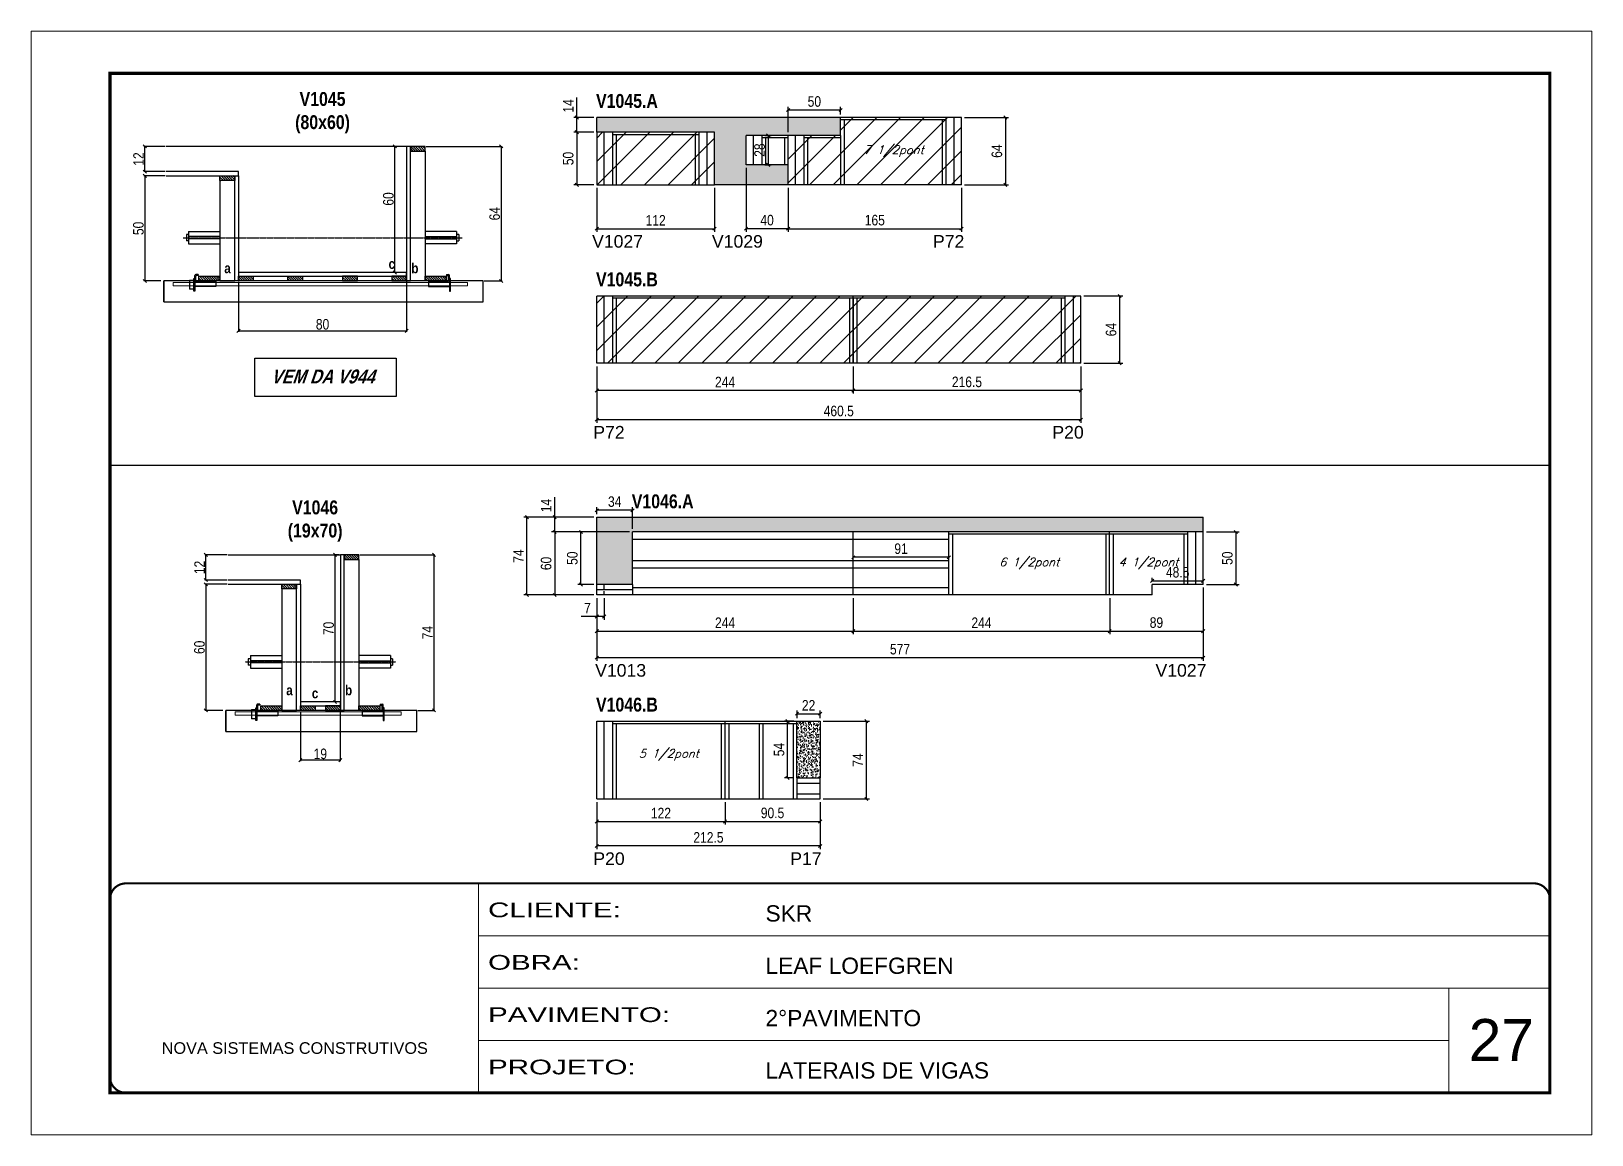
# Model space of a CAD drawing. Extents: x 3309 to 9563, y -2522 to 14608.
# Drawn here: x 6493 to 7978, y 6666 to 7716 of the extents above; entities that cross this region are included whole.
import ezdxf

# ---------------------------------------------------------------- set-up
doc = ezdxf.new("R2010")
doc.units = 0
for name, pattern in [('CONTINUO', [0]), ('DASHED', [0.75, 0.5, -0.25]), ('HIDDEN', [0.375, 0.25, -0.125])]:
    doc.linetypes.add(name, pattern=pattern)
for name, color, linetype in [('5', 5, 'Continuous'), ('barrote', 251, 'Continuous'), ('COTA', 241, 'Continuous'), ('detalhes', 4, 'Continuous'), ('NOMENCLATURA', 7, 'Continuous'), ('Painéis', 200, 'Continuous'), ('presilha', 1, 'Continuous'), ('SARR_2.2x10', 60, 'Continuous'), ('SARR_2.2x7', 40, 'Continuous'), ('SARR_3.5x7', 81, 'Continuous'), ('TENSOR', 3, 'Continuous'), ('texto', 7, 'Continuous')]:
    doc.layers.add(name, color=color, linetype=linetype)
for name, color, linetype, lineweight in [('CARIMBO', 255, 'Continuous', 9), ('CONCRETO', 251, 'Continuous', 25), ('Folhas', 255, 'Continuous', 9), ('Hachura', 251, 'Continuous', 9), ('SARRAFO DE PRESSAO', 251, 'DASHED', 9), ('SCO-___-LAJ', 2, 'Continuous', 0)]:
    doc.layers.add(name, color=color, linetype=linetype, lineweight=lineweight)
doc.styles.add('ARIAL', font='arial.ttf')
doc.styles.add('COTA TECNICA', font='techl___.ttf', dxfattribs={"height": 10})
doc.styles.add('COTA TECNICA 2X', font='techl___.ttf', dxfattribs={"height": 10})
doc.styles.add('Romans', font='romans.shx')
doc.styles.get("Standard").update_dxf_attribs({"font": 'arial.ttf'})
doc.styles.add('TECNICA', font='techb___.ttf', dxfattribs={"height": 10})
doc.styles.add('Tecnologia', font='')
doc.styles.get('Tecnologia').set_extended_font_data('Forgotten Futurist')
doc.dimstyles.new('PAINEL', dxfattribs={"dimtxt": 10, "dimasz": 3, "dimexe": 3, "dimexo": 3, "dimgap": 3, "dimtad": 1, "dimdec": 1, "dimzin": 12, "dimdsep": 46, "dimtxsty": 'COTA TECNICA', "dimblk1": 'OBLIQUE', "dimblk2": 'OBLIQUE', "dimsah": 1, "dimcen": 0.9, "dimclrd": 4, "dimclre": 4, "dimclrt": 240, "dimadec": 1, "dimazin": 3, "dimtfac": 1, "dimtdec": 1, "dimtmove": 0, "dimatfit": 3, "dimfxl": 1, "dimtolj": 1, "dimtzin": 12, "dimarcsym": 0})
doc.dimstyles.new('SECAO', dxfattribs={"dimscale": 0.333333, "dimtxt": 5, "dimasz": 9, "dimexe": 3, "dimexo": 3, "dimgap": 3, "dimtad": 1, "dimdec": 1, "dimlfac": 0.5, "dimzin": 12, "dimdsep": 46, "dimtxsty": 'COTA TECNICA 2X', "dimblk1": 'OBLIQUE', "dimblk2": 'OBLIQUE', "dimsah": 1, "dimcen": 0.9, "dimclrd": 4, "dimclre": 4, "dimclrt": 240, "dimadec": 1, "dimazin": 3, "dimtfac": 1, "dimtdec": 1, "dimtmove": 0, "dimatfit": 3, "dimfxl": 1, "dimtolj": 1, "dimtzin": 12, "dimarcsym": 0})
pattern_1 = [(135, (39972.5356, -116033.3697), (-1.122532015, -1.122532015), [])]
pattern_2 = [(135, (39984.5762, -116441.9418), (-1.122532015, -1.122532015), [])]

msp = doc.modelspace()

# ---------------------------------------------------------------- texts
at = {"layer": '5', "linetype": 'Continuous'}
for s, rotation, p in [('V1027', 0.00004, (7026.6, 7510.46)), ('V1029', 0.00004, (7140.62, 7510.46)), ('P72', 0.00004, (7350.99, 7510.46)), ('P72', 359.99996, (7027.73, 7328.83)), ('P20', 0.00004, (7464.59, 7328.83)), ('V1013', 359.99996, (7029.51, 7102.29)), ('V1027', 359.99996, (7562.7, 7102.29)), ('P20', 359.99996, (7027.78, 6923.14)), ('P17', 359.99996, (7215.17, 6923.14))]:
    msp.add_text(s, height=12, rotation=rotation, dxfattribs=at).set_placement(p)
at = {"layer": 'CARIMBO', "style": 'ARIAL'}
msp.add_text('27', height=40, dxfattribs=at).set_placement((7860.73, 6736.55))
at = {"layer": 'detalhes', "style": 'TECNICA'}
for s, p in [('a', (6676.62, 7486.16)), ('c', (6832.92, 7490.27)), ('b', (6854.6, 7486.15)), ('a', (6735.56, 7084.62)), ('c', (6759.93, 7081.7)), ('b', (6791.54, 7084.61))]:
    msp.add_text(s, height=9.6, dxfattribs=at).set_placement(p)
at = {"layer": 'NOMENCLATURA', "style": 'TECNICA'}
for s, p in [('V1045.A', (7030.35, 7643.47)), ('V1045.B', (7030.35, 7473.66)), ('V1046.A', (7064.35, 7262.51)), ('V1046.B', (7030.35, 7069.09))]:
    msp.add_text(s, height=13.2, dxfattribs=at).set_placement(p)
at = {"layer": 'NOMENCLATURA', "char_height": 13.2, "attachment_point": 2, "style": 'TECNICA'}
for s, insert in [('V1045\\P(80x60)', (6770.1, 7658.5)), ('V1046\\P(19x70)', (6763.04, 7269.92))]:
    msp.add_mtext_dynamic_manual_height_columns(s, width=300.2766, gutter_width=1, heights=[0], dxfattribs=dict(at, insert=insert))
at = {"layer": 'NOMENCLATURA', "insert": (6770.1, 7394.48), "char_height": 13.2, "width": 300.2766, "attachment_point": 2, "style": 'TECNICA'}
msp.add_mtext('{\\Q19;VEM DA V944}', dxfattribs=at)
at = {"layer": 'texto', "color": 2, "char_height": 8, "attachment_point": 5, "style": 'Romans'}
for s, insert in [('{\\Q19;\\C256;7 1/2pont}', (7313.56, 7602.29)), ('{\\Q19;\\C256;6 1/2pont}', (7442.56, 7210.04)), ('{\\Q19;\\C256;4 1/2pont}', (7556.06, 7210.04)), ('{\\Q19;\\C256;5 1/2pont}', (7099.56, 7027.91))]:
    msp.add_mtext(s, dxfattribs=dict(at, insert=insert))

# ---------------------------------------------------------------- blocks, each defined once
blk = doc.blocks.new('9999999999')
at = {"color": 30, "linetype": 'CONTINUO'}
for p, q in [((98564.6, 34230.2), (98564.6, 34429.4)), ((98564.6, 34379.6), (99584, 34379.6)), ((98564.6, 34329.8), (99488, 34329.8)), ((99584, 34329.8), (99488, 34329.8)), ((99488, 34329.8), (99488, 34230.2)), ((98564.6, 34280), (99488, 34280))]:
    blk.add_line(p, q, dxfattribs=at)
at = {"color": 30, "linetype": 'CONTINUO', "const_width": 2}
blk.add_lwpolyline([(99584, 34230.2), (99584, 34414.4, 0.414214), (99569, 34429.4), (98229, 34429.4, 0.414214), (98214, 34414.4), (98214, 34245.2, 0.414214), (98229, 34230.2), (99584, 34230.2)], format="xyb", dxfattribs=at)
at = {"layer": 'Folhas'}
blk.add_lwpolyline([(98139, 34190.2), (99624, 34190.2), (99624, 35240.2), (98139, 35240.2)], close=True, dxfattribs=at)
at = {"layer": 'Folhas', "color": 30, "const_width": 3}
blk.add_lwpolyline([(98214, 34230.2), (99584, 34230.2), (99584, 35200.2), (98214, 35200.2)], close=True, dxfattribs=at)
at = {"color": 7, "linetype": 'Continuous', "ltscale": 5, "style": 'ARIAL'}
for s, height, p in [('SKR', 15.48, (98837.7, 34393.1)), ('LEAF LOEFGREN', 15.483, (98837.7, 34343.3)), ('2°PAVIMENTO', 15.483, (98837.7, 34293.5)), ('NOVA SISTEMAS CONSTRUTIVOS', 11.059, (98263.2, 34267.2)), ('LATERAIS DE VIGAS', 15.483, (98837.7, 34243.7))]:
    blk.add_text(s, height=height, dxfattribs=at).set_placement(p)
at = {"layer": 'Folhas', "color": 7, "style": 'Tecnologia', "width": 1.5}
for s, p in [('CLIENTE:', (98573.7, 34397.2)), ('OBRA:', (98573.7, 34347.3)), ('PAVIMENTO:', (98573.7, 34297.5)), ('PROJETO:', (98573.7, 34247.7))]:
    blk.add_text(s, height=14, dxfattribs=at).set_placement(p)
blk = doc.blocks.new('PRESILHA METÁLICA 1')
at = {"layer": 'presilha'}
for p, q in [((0, 13), (6, 13)), ((0, 13), (0, 0)), ((6, 0), (0, 0)), ((6, 15.5), (7.5, 15.5)), ((6, -2.5), (6, 15.5)), ((6, 13), (6, 0)), ((7.5, 10.6), (7.5, 19.9)), ((7.5, 15.5), (7.5, -2.5)), ((37.5, 4.1), (7.5, 4.1)), ((12, 21), (8.6, 21)), ((9, 11.6), (9, 18.9)), ((12, 19.5), (9.6, 19.5)), ((37.5, 11), (9.6, 11)), ((12, 21), (12, 19.5)), ((37.5, 11), (37.5, 4.1)), ((7.5, -2.5), (6, -2.5))]:
    blk.add_line(p, q, dxfattribs=at)
for centre, radius, start, end in [((8.6, 19.9), 1.14, 90, 180), ((9.6, 18.9), 0.57, 90, 180), ((9.6, 11.6), 0.57, 180, 270)]:
    blk.add_arc(centre, radius, start, end, dxfattribs=at)
blk = doc.blocks.new('PRESILHA METÁLICA 2')
at = {"layer": 'presilha'}
for p, q in [((-5.2, 23.5), (-5.2, 22)), ((-5.2, 23.5), (-1.9, 23.5)), ((-0.8, 14.6), (-0.8, 22.4)), ((-30.8, 13.5), (-30.8, 6.6)), ((-30.8, 13.5), (-2.8, 13.5)), ((-30.8, 6.6), (-0.8, 6.6)), ((-5.2, 22), (-2.8, 22)), ((-2.2, 14.1), (-2.2, 21.4)), ((0.8, 18), (-0.8, 18)), ((-0.8, 18), (-0.8, 0)), ((-0.8, 0), (0.8, 0)), ((0.8, 0), (0.8, 18))]:
    blk.add_line(p, q, dxfattribs=at)
for centre, radius, start, end in [((-1.9, 22.4), 1.14, 0, 90), ((-2.8, 21.4), 0.57, 0, 90), ((-2.8, 14.1), 0.57, 270, 0)]:
    blk.add_arc(centre, radius, start, end, dxfattribs=at)
blk = doc.blocks.new('_Oblique')
at = {"color": 0, "linetype": 'ByBlock', "lineweight": -2}
blk.add_line((-0.5, -0.5), (0.5, 0.5), dxfattribs=at)
blk = doc.blocks.new('*D906')
at = {"layer": 'COTA', "color": 4, "lineweight": -2, "transparency": 16777216}
for p, q in [((6620.4, 7578.8), (6600, 7578.8)), ((6601, 7578.8), (6601, 7478.8)), ((6616.3, 7478.8), (6600, 7478.8))]:
    blk.add_line(p, q, dxfattribs=at)
at = {"layer": 'Defpoints', "color": 0, "transparency": 16777216}
for p in [(6621.4, 7578.8), (6601, 7478.8), (6617.3, 7478.8)]:
    blk.add_point(p, dxfattribs=at)
at = {"layer": 'COTA', "color": 4, "lineweight": -2, "transparency": 16777216, "xscale": 3, "yscale": 3, "zscale": 3}
for p, rotation in [((6601, 7578.8), 90), ((6601, 7478.8), 270)]:
    blk.add_blockref('_Oblique', p, dxfattribs=dict(at, rotation=rotation))
at = {"layer": 'COTA', "color": 240, "transparency": 16777216, "insert": (6594.9, 7528.8), "char_height": 10, "attachment_point": 5, "rotation": 90, "style": 'COTA TECNICA 2X'}
blk.add_mtext('\\A1;50', dxfattribs=at)
blk = doc.blocks.new('*D907')
at = {"layer": 'COTA', "color": 4, "lineweight": -2, "transparency": 16777216}
for p, q in [((6868.7, 7606.8), (6941, 7606.8)), ((6940, 7606.8), (6940, 7478.8)), ((6923.9, 7478.8), (6941, 7478.8))]:
    blk.add_line(p, q, dxfattribs=at)
at = {"layer": 'Defpoints', "color": 0, "transparency": 16777216}
for p in [(6867.7, 7606.8), (6922.9, 7478.8), (6940, 7478.8)]:
    blk.add_point(p, dxfattribs=at)
at = {"layer": 'COTA', "color": 4, "lineweight": -2, "transparency": 16777216, "xscale": 3, "yscale": 3, "zscale": 3}
for p, rotation in [((6940, 7606.8), 90), ((6940, 7478.8), 270)]:
    blk.add_blockref('_Oblique', p, dxfattribs=dict(at, rotation=rotation))
at = {"layer": 'COTA', "color": 240, "transparency": 16777216, "insert": (6933.9, 7542.8), "char_height": 10, "attachment_point": 5, "rotation": 90, "style": 'COTA TECNICA 2X'}
blk.add_mtext('\\A1;64', dxfattribs=at)
blk = doc.blocks.new('*D908')
at = {"layer": 'COTA', "color": 4, "lineweight": -2, "transparency": 16777216}
for p, q in [((6849.1, 7606.8), (6837.9, 7606.8)), ((6838.9, 7486.8), (6838.9, 7606.8)), ((6849.1, 7486.8), (6837.9, 7486.8))]:
    blk.add_line(p, q, dxfattribs=at)
at = {"layer": 'Defpoints', "color": 0, "transparency": 16777216}
for p in [(6838.9, 7606.8), (6850.1, 7606.8), (6850.1, 7486.8)]:
    blk.add_point(p, dxfattribs=at)
at = {"layer": 'COTA', "color": 4, "lineweight": -2, "transparency": 16777216, "xscale": 3, "yscale": 3, "zscale": 3}
for p, rotation in [((6838.9, 7606.8), 90), ((6838.9, 7486.8), 270)]:
    blk.add_blockref('_Oblique', p, dxfattribs=dict(at, rotation=rotation))
at = {"layer": 'COTA', "color": 240, "transparency": 16777216, "insert": (6832.8, 7556.8), "char_height": 10, "attachment_point": 5, "rotation": 90, "style": 'COTA TECNICA 2X'}
blk.add_mtext('\\A1;60', dxfattribs=at)
blk = doc.blocks.new('*D911')
at = {"layer": 'COTA', "color": 4, "lineweight": -2, "transparency": 16777216}
for p, q in [((6620.4, 7606.8), (6600, 7606.8)), ((6601, 7582.8), (6601, 7606.8)), ((6620.4, 7582.8), (6600, 7582.8))]:
    blk.add_line(p, q, dxfattribs=at)
at = {"layer": 'Defpoints', "color": 0, "transparency": 16777216}
for p in [(6601, 7606.8), (6621.4, 7606.8), (6621.4, 7582.8)]:
    blk.add_point(p, dxfattribs=at)
at = {"layer": 'COTA', "color": 4, "lineweight": -2, "transparency": 16777216, "xscale": 3, "yscale": 3, "zscale": 3}
for p, rotation in [((6601, 7606.8), 90), ((6601, 7582.8), 270)]:
    blk.add_blockref('_Oblique', p, dxfattribs=dict(at, rotation=rotation))
at = {"layer": 'COTA', "color": 240, "transparency": 16777216, "insert": (6595, 7594.8), "char_height": 10, "attachment_point": 5, "rotation": 90, "style": 'COTA TECNICA 2X'}
blk.add_mtext('\\A1;12', dxfattribs=at)
blk = doc.blocks.new('*D912')
at = {"layer": 'COTA', "color": 4, "lineweight": -2, "transparency": 16777216}
for p, q in [((6690.1, 7477.8), (6690.1, 7430.3)), ((6850.1, 7477.8), (6850.1, 7430.3)), ((6690.1, 7431.3), (6850.1, 7431.3))]:
    blk.add_line(p, q, dxfattribs=at)
at = {"layer": 'Defpoints', "color": 0, "transparency": 16777216}
for p in [(6690.1, 7478.8), (6850.1, 7478.8), (6850.1, 7431.3)]:
    blk.add_point(p, dxfattribs=at)
at = {"layer": 'COTA', "color": 4, "lineweight": -2, "transparency": 16777216, "xscale": 3, "yscale": 3, "zscale": 3, "rotation": 180}
blk.add_blockref('_Oblique', (6690.1, 7431.3), dxfattribs=at)
at = {"layer": 'COTA', "color": 4, "lineweight": -2, "transparency": 16777216, "xscale": 3, "yscale": 3, "zscale": 3}
blk.add_blockref('_Oblique', (6850.1, 7431.3), dxfattribs=at)
at = {"layer": 'COTA', "color": 240, "transparency": 16777216, "insert": (6770.1, 7437.5), "char_height": 10, "attachment_point": 5, "style": 'COTA TECNICA 2X'}
blk.add_mtext('\\A1;80', dxfattribs=at)
blk = doc.blocks.new('*D904')
at = {"layer": 'COTA', "color": 4, "linetype": 'ByBlock', "lineweight": -2, "transparency": 16777216}
for p, q in [((7275.1, 7397.5), (7275.1, 7371.6)), ((7491.6, 7397.5), (7491.6, 7371.6)), ((7491.6, 7374.6), (7275.1, 7374.6))]:
    blk.add_line(p, q, dxfattribs=at)
at = {"layer": 'Defpoints', "color": 0, "linetype": 'ByBlock', "transparency": 16777216}
for p in [(7275.1, 7400.5), (7491.6, 7400.5), (7275.1, 7374.6)]:
    blk.add_point(p, dxfattribs=at)
at = {"layer": 'COTA', "color": 4, "linetype": 'ByBlock', "lineweight": -2, "transparency": 16777216, "xscale": 3, "yscale": 3, "zscale": 3, "rotation": 180}
blk.add_blockref('_Oblique', (7275.1, 7374.6), dxfattribs=at)
at = {"layer": 'COTA', "color": 4, "linetype": 'ByBlock', "lineweight": -2, "transparency": 16777216, "xscale": 3, "yscale": 3, "zscale": 3}
blk.add_blockref('_Oblique', (7491.6, 7374.6), dxfattribs=at)
at = {"layer": 'COTA', "color": 240, "linetype": 'ByBlock', "transparency": 16777216, "insert": (7383.3, 7382.7), "char_height": 10, "attachment_point": 5, "style": 'COTA TECNICA'}
blk.add_mtext('\\A1;216.5', dxfattribs=at)
blk = doc.blocks.new('*D905')
at = {"layer": 'COTA', "color": 4, "linetype": 'ByBlock', "lineweight": -2, "transparency": 16777216}
for p, q in [((7031.1, 7397.5), (7031.1, 7371.6)), ((7275.1, 7397.5), (7275.1, 7371.6)), ((7275.1, 7374.6), (7031.1, 7374.6))]:
    blk.add_line(p, q, dxfattribs=at)
at = {"layer": 'Defpoints', "color": 0, "linetype": 'ByBlock', "transparency": 16777216}
for p in [(7031.1, 7400.5), (7275.1, 7400.5), (7031.1, 7374.6)]:
    blk.add_point(p, dxfattribs=at)
at = {"layer": 'COTA', "color": 4, "linetype": 'ByBlock', "lineweight": -2, "transparency": 16777216, "xscale": 3, "yscale": 3, "zscale": 3, "rotation": 180}
blk.add_blockref('_Oblique', (7031.1, 7374.6), dxfattribs=at)
at = {"layer": 'COTA', "color": 4, "linetype": 'ByBlock', "lineweight": -2, "transparency": 16777216, "xscale": 3, "yscale": 3, "zscale": 3}
blk.add_blockref('_Oblique', (7275.1, 7374.6), dxfattribs=at)
at = {"layer": 'COTA', "color": 240, "linetype": 'ByBlock', "transparency": 16777216, "insert": (7153.1, 7382.6), "char_height": 10, "attachment_point": 5, "style": 'COTA TECNICA'}
blk.add_mtext('\\A1;244', dxfattribs=at)
blk = doc.blocks.new('*D909')
at = {"layer": 'COTA', "color": 4, "linetype": 'ByBlock', "lineweight": -2, "transparency": 16777216}
for p, q in [((7031.1, 7397.5), (7031.1, 7343.8)), ((7491.6, 7397.5), (7491.6, 7343.8)), ((7491.6, 7346.8), (7031.1, 7346.8))]:
    blk.add_line(p, q, dxfattribs=at)
at = {"layer": 'Defpoints', "color": 0, "linetype": 'ByBlock', "transparency": 16777216}
for p in [(7031.1, 7400.5), (7491.6, 7400.5), (7031.1, 7346.8)]:
    blk.add_point(p, dxfattribs=at)
at = {"layer": 'COTA', "color": 4, "linetype": 'ByBlock', "lineweight": -2, "transparency": 16777216, "xscale": 3, "yscale": 3, "zscale": 3, "rotation": 180}
blk.add_blockref('_Oblique', (7031.1, 7346.8), dxfattribs=at)
at = {"layer": 'COTA', "color": 4, "linetype": 'ByBlock', "lineweight": -2, "transparency": 16777216, "xscale": 3, "yscale": 3, "zscale": 3}
blk.add_blockref('_Oblique', (7491.6, 7346.8), dxfattribs=at)
at = {"layer": 'COTA', "color": 240, "linetype": 'ByBlock', "transparency": 16777216, "insert": (7261.3, 7355), "char_height": 10, "attachment_point": 5, "style": 'COTA TECNICA'}
blk.add_mtext('\\A1;460.5', dxfattribs=at)
blk = doc.blocks.new('*D910')
at = {"layer": 'COTA', "color": 4, "lineweight": -2, "transparency": 16777216}
for p, q in [((7494.6, 7464.5), (7531.6, 7464.5)), ((7528.6, 7464.5), (7528.6, 7400.5)), ((7494.6, 7400.5), (7531.6, 7400.5))]:
    blk.add_line(p, q, dxfattribs=at)
at = {"layer": 'Defpoints', "color": 0, "transparency": 16777216}
for p in [(7491.6, 7464.5, 0), (7491.6, 7400.5, 0), (7528.6, 7400.5)]:
    blk.add_point(p, dxfattribs=at)
at = {"layer": 'COTA', "color": 4, "lineweight": -2, "transparency": 16777216, "xscale": 3, "yscale": 3, "zscale": 3}
for p, rotation in [((7528.6, 7464.5), 90), ((7528.6, 7400.5), 270)]:
    blk.add_blockref('_Oblique', p, dxfattribs=dict(at, rotation=rotation))
at = {"layer": 'COTA', "color": 240, "transparency": 16777216, "insert": (7520.5, 7432.5), "char_height": 10, "attachment_point": 5, "rotation": 90, "style": 'COTA TECNICA'}
blk.add_mtext('\\A1;64', dxfattribs=at)
blk = doc.blocks.new('*D913')
at = {"layer": 'COTA', "color": 4, "lineweight": -2, "transparency": 16777216}
for p, q in [((7213.1, 7567.3), (7213.1, 7525.5)), ((7378.1, 7567.3), (7378.1, 7525.5)), ((7213.1, 7528.5), (7378.1, 7528.5))]:
    blk.add_line(p, q, dxfattribs=at)
at = {"layer": 'Defpoints', "color": 0, "transparency": 16777216}
for p in [(7213.1, 7570.3), (7378.1, 7570.3), (7378.1, 7528.5)]:
    blk.add_point(p, dxfattribs=at)
at = {"layer": 'COTA', "color": 4, "lineweight": -2, "transparency": 16777216, "xscale": 3, "yscale": 3, "zscale": 3, "rotation": 180}
blk.add_blockref('_Oblique', (7213.1, 7528.5), dxfattribs=at)
at = {"layer": 'COTA', "color": 4, "lineweight": -2, "transparency": 16777216, "xscale": 3, "yscale": 3, "zscale": 3}
blk.add_blockref('_Oblique', (7378.1, 7528.5), dxfattribs=at)
at = {"layer": 'COTA', "color": 240, "transparency": 16777216, "insert": (7295.6, 7536.6), "char_height": 10, "attachment_point": 5, "style": 'COTA TECNICA'}
blk.add_mtext('\\A1;165', dxfattribs=at)
blk = doc.blocks.new('*D914')
at = {"layer": 'COTA', "color": 4, "lineweight": -2, "transparency": 16777216}
for p, q in [((7031.1, 7567.3), (7031.1, 7525.5)), ((7143.1, 7567.3), (7143.1, 7525.5)), ((7031.1, 7528.5), (7143.1, 7528.5))]:
    blk.add_line(p, q, dxfattribs=at)
at = {"layer": 'Defpoints', "color": 0, "transparency": 16777216}
for p in [(7031.1, 7570.3), (7143.1, 7570.3), (7143.1, 7528.5)]:
    blk.add_point(p, dxfattribs=at)
at = {"layer": 'COTA', "color": 4, "lineweight": -2, "transparency": 16777216, "xscale": 3, "yscale": 3, "zscale": 3, "rotation": 180}
blk.add_blockref('_Oblique', (7031.1, 7528.5), dxfattribs=at)
at = {"layer": 'COTA', "color": 4, "lineweight": -2, "transparency": 16777216, "xscale": 3, "yscale": 3, "zscale": 3}
blk.add_blockref('_Oblique', (7143.1, 7528.5), dxfattribs=at)
at = {"layer": 'COTA', "color": 240, "transparency": 16777216, "insert": (7087.1, 7536.5), "char_height": 10, "attachment_point": 5, "style": 'COTA TECNICA'}
blk.add_mtext('\\A1;112', dxfattribs=at)
blk = doc.blocks.new('*D915')
at = {"layer": 'COTA', "color": 4, "lineweight": -2, "transparency": 16777216}
for p, q in [((7213.1, 7620.3), (7213.1, 7644.4)), ((7263.1, 7641.4), (7213.1, 7641.4)), ((7263.1, 7637.3), (7263.1, 7644.4))]:
    blk.add_line(p, q, dxfattribs=at)
at = {"layer": 'Defpoints', "color": 0, "transparency": 16777216}
for p in [(7213.1, 7641.4), (7263.1, 7634.3), (7213.1, 7617.3)]:
    blk.add_point(p, dxfattribs=at)
at = {"layer": 'COTA', "color": 4, "lineweight": -2, "transparency": 16777216, "xscale": 3, "yscale": 3, "zscale": 3, "rotation": 180}
blk.add_blockref('_Oblique', (7213.1, 7641.4), dxfattribs=at)
at = {"layer": 'COTA', "color": 4, "lineweight": -2, "transparency": 16777216, "xscale": 3, "yscale": 3, "zscale": 3}
blk.add_blockref('_Oblique', (7263.1, 7641.4), dxfattribs=at)
at = {"layer": 'COTA', "color": 240, "transparency": 16777216, "insert": (7238.1, 7649.5), "char_height": 10, "attachment_point": 5, "style": 'COTA TECNICA'}
blk.add_mtext('\\A1;50', dxfattribs=at)
blk = doc.blocks.new('*D916')
at = {"layer": 'COTA', "color": 4, "lineweight": -2, "transparency": 16777216}
for p, q in [((7381.1, 7634.3), (7422.9, 7634.3)), ((7419.9, 7634.3), (7419.9, 7570.3)), ((7381.1, 7570.3), (7422.9, 7570.3))]:
    blk.add_line(p, q, dxfattribs=at)
at = {"layer": 'Defpoints', "color": 0, "transparency": 16777216}
for p in [(7378.1, 7634.3), (7378.1, 7570.3), (7419.9, 7570.3)]:
    blk.add_point(p, dxfattribs=at)
at = {"layer": 'COTA', "color": 4, "lineweight": -2, "transparency": 16777216, "xscale": 3, "yscale": 3, "zscale": 3}
for p, rotation in [((7419.9, 7634.3), 90), ((7419.9, 7570.3), 270)]:
    blk.add_blockref('_Oblique', p, dxfattribs=dict(at, rotation=rotation))
at = {"layer": 'COTA', "color": 240, "transparency": 16777216, "insert": (7411.8, 7602.3), "char_height": 10, "attachment_point": 5, "rotation": 90, "style": 'COTA TECNICA'}
blk.add_mtext('\\A1;64', dxfattribs=at)
blk = doc.blocks.new('*D917')
at = {"layer": 'COTA', "color": 4, "lineweight": -2, "transparency": 16777216}
for p, q in [((7173.1, 7586.3), (7173.1, 7525.5)), ((7213.1, 7567.3), (7213.1, 7525.5)), ((7213.1, 7528.5), (7173.1, 7528.5))]:
    blk.add_line(p, q, dxfattribs=at)
at = {"layer": 'Defpoints', "color": 0, "transparency": 16777216}
for p in [(7173.1, 7589.3), (7213.1, 7570.3), (7173.1, 7528.5)]:
    blk.add_point(p, dxfattribs=at)
at = {"layer": 'COTA', "color": 4, "lineweight": -2, "transparency": 16777216, "xscale": 3, "yscale": 3, "zscale": 3, "rotation": 180}
blk.add_blockref('_Oblique', (7173.1, 7528.5), dxfattribs=at)
at = {"layer": 'COTA', "color": 4, "lineweight": -2, "transparency": 16777216, "xscale": 3, "yscale": 3, "zscale": 3}
blk.add_blockref('_Oblique', (7213.1, 7528.5), dxfattribs=at)
at = {"layer": 'COTA', "color": 240, "transparency": 16777216, "insert": (7193.1, 7536.6), "char_height": 10, "attachment_point": 5, "style": 'COTA TECNICA'}
blk.add_mtext('\\A1;40', dxfattribs=at)
blk = doc.blocks.new('*D918')
at = {"layer": 'COTA', "color": 4, "lineweight": -2, "transparency": 16777216}
for p, q in [((7028.1, 7620.3), (7009.1, 7620.3)), ((7012.1, 7620.3), (7012.1, 7570.3)), ((7028.1, 7570.3), (7009.1, 7570.3))]:
    blk.add_line(p, q, dxfattribs=at)
at = {"layer": 'Defpoints', "color": 0, "transparency": 16777216}
for p in [(7031.1, 7620.3), (7012.1, 7570.3), (7031.1, 7570.3)]:
    blk.add_point(p, dxfattribs=at)
at = {"layer": 'COTA', "color": 4, "lineweight": -2, "transparency": 16777216, "xscale": 3, "yscale": 3, "zscale": 3}
for p, rotation in [((7012.1, 7620.3), 90), ((7012.1, 7570.3), 270)]:
    blk.add_blockref('_Oblique', p, dxfattribs=dict(at, rotation=rotation))
at = {"layer": 'COTA', "color": 240, "transparency": 16777216, "insert": (7003.9, 7595.3), "char_height": 10, "attachment_point": 5, "rotation": 90, "style": 'COTA TECNICA'}
blk.add_mtext('\\A1;50', dxfattribs=at)
blk = doc.blocks.new('*D919')
at = {"layer": 'COTA', "color": 4, "lineweight": -2, "transparency": 16777216}
for p, q in [((7012.1, 7634.3), (7012.1, 7653.4)), ((7028.1, 7634.3), (7009.1, 7634.3)), ((7012.1, 7620.3), (7012.1, 7634.3)), ((7028.1, 7620.3), (7009.1, 7620.3))]:
    blk.add_line(p, q, dxfattribs=at)
at = {"layer": 'Defpoints', "color": 0, "transparency": 16777216}
for p in [(7012.1, 7634.3), (7031.1, 7634.3), (7031.1, 7620.3)]:
    blk.add_point(p, dxfattribs=at)
at = {"layer": 'COTA', "color": 4, "lineweight": -2, "transparency": 16777216, "xscale": 3, "yscale": 3, "zscale": 3}
for p, rotation in [((7012.1, 7634.3), 90), ((7012.1, 7620.3), 270)]:
    blk.add_blockref('_Oblique', p, dxfattribs=dict(at, rotation=rotation))
at = {"layer": 'COTA', "color": 240, "transparency": 16777216, "insert": (7004, 7645.3), "char_height": 10, "attachment_point": 5, "rotation": 90, "style": 'COTA TECNICA'}
blk.add_mtext('\\A1;14', dxfattribs=at)
blk = doc.blocks.new('*D920')
at = {"layer": 'COTA', "color": 4, "lineweight": -2, "transparency": 16777216}
for p, q in [((7191.1, 7617.3), (7197.1, 7617.3)), ((7194.1, 7617.3), (7194.1, 7589.3)), ((7191.1, 7589.3), (7197.1, 7589.3))]:
    blk.add_line(p, q, dxfattribs=at)
at = {"layer": 'Defpoints', "color": 0, "transparency": 16777216}
for p in [(7188.1, 7617.3), (7188.1, 7589.3), (7194.1, 7589.3)]:
    blk.add_point(p, dxfattribs=at)
at = {"layer": 'COTA', "color": 4, "lineweight": -2, "transparency": 16777216, "xscale": 3, "yscale": 3, "zscale": 3}
for p, rotation in [((7194.1, 7617.3), 90), ((7194.1, 7589.3), 270)]:
    blk.add_blockref('_Oblique', p, dxfattribs=dict(at, rotation=rotation))
at = {"layer": 'COTA', "color": 240, "transparency": 16777216, "insert": (7186, 7603.3), "char_height": 10, "attachment_point": 5, "rotation": 90, "style": 'COTA TECNICA'}
blk.add_mtext('\\A1;28', dxfattribs=at)
blk = doc.blocks.new('*D935')
at = {"layer": 'COTA', "color": 4, "lineweight": -2, "transparency": 16777216}
for p, q in [((6749, 7069.2), (6749, 7021.8)), ((6787, 7069.2), (6787, 7021.8)), ((6787, 7022.8), (6749, 7022.8))]:
    blk.add_line(p, q, dxfattribs=at)
at = {"layer": 'Defpoints', "color": 0, "transparency": 16777216}
for p in [(6749, 7070.2), (6787, 7070.2), (6749, 7022.8)]:
    blk.add_point(p, dxfattribs=at)
at = {"layer": 'COTA', "color": 4, "lineweight": -2, "transparency": 16777216, "xscale": 3, "yscale": 3, "zscale": 3, "rotation": 180}
blk.add_blockref('_Oblique', (6749, 7022.8), dxfattribs=at)
at = {"layer": 'COTA', "color": 4, "lineweight": -2, "transparency": 16777216, "xscale": 3, "yscale": 3, "zscale": 3}
blk.add_blockref('_Oblique', (6787, 7022.8), dxfattribs=at)
at = {"layer": 'COTA', "color": 240, "transparency": 16777216, "insert": (6768, 7028.8), "char_height": 10, "attachment_point": 5, "style": 'COTA TECNICA 2X'}
blk.add_mtext('\\A1;19', dxfattribs=at)
blk = doc.blocks.new('*D936')
at = {"layer": 'COTA', "color": 4, "lineweight": -2, "transparency": 16777216}
for p, q in [((6805.6, 7218.2), (6877.1, 7218.2)), ((6876.1, 7218.2), (6876.1, 7070.2)), ((6860.9, 7070.2), (6877.1, 7070.2))]:
    blk.add_line(p, q, dxfattribs=at)
at = {"layer": 'Defpoints', "color": 0, "transparency": 16777216}
for p in [(6804.6, 7218.2), (6859.9, 7070.2), (6876.1, 7070.2)]:
    blk.add_point(p, dxfattribs=at)
at = {"layer": 'COTA', "color": 4, "lineweight": -2, "transparency": 16777216, "xscale": 3, "yscale": 3, "zscale": 3}
for p, rotation in [((6876.1, 7218.2), 90), ((6876.1, 7070.2), 270)]:
    blk.add_blockref('_Oblique', p, dxfattribs=dict(at, rotation=rotation))
at = {"layer": 'COTA', "color": 240, "transparency": 16777216, "insert": (6870, 7144.2), "char_height": 10, "attachment_point": 5, "rotation": 90, "style": 'COTA TECNICA 2X'}
blk.add_mtext('\\A1;74', dxfattribs=at)
blk = doc.blocks.new('*D937')
at = {"layer": 'COTA', "color": 4, "lineweight": -2, "transparency": 16777216}
for p, q in [((6679.3, 7190.2), (6658.1, 7190.2)), ((6659.1, 7190.2), (6659.1, 7070.2)), ((6675.2, 7070.2), (6658.1, 7070.2))]:
    blk.add_line(p, q, dxfattribs=at)
at = {"layer": 'Defpoints', "color": 0, "transparency": 16777216}
for p in [(6680.3, 7190.2, 0), (6659.1, 7070.2), (6676.2, 7070.2)]:
    blk.add_point(p, dxfattribs=at)
at = {"layer": 'COTA', "color": 4, "lineweight": -2, "transparency": 16777216, "xscale": 3, "yscale": 3, "zscale": 3}
for p, rotation in [((6659.1, 7190.2), 90), ((6659.1, 7070.2), 270)]:
    blk.add_blockref('_Oblique', p, dxfattribs=dict(at, rotation=rotation))
at = {"layer": 'COTA', "color": 240, "transparency": 16777216, "insert": (6653, 7130.2), "char_height": 10, "attachment_point": 5, "rotation": 90, "style": 'COTA TECNICA 2X'}
blk.add_mtext('\\A1;60', dxfattribs=at)
blk = doc.blocks.new('*D938')
at = {"layer": 'COTA', "color": 4, "lineweight": -2, "transparency": 16777216}
for p, q in [((6786, 7218.2), (6781, 7218.2)), ((6782, 7078.2), (6782, 7218.2)), ((6786, 7078.2), (6781, 7078.2))]:
    blk.add_line(p, q, dxfattribs=at)
at = {"layer": 'Defpoints', "color": 0, "transparency": 16777216}
for p in [(6782, 7218.2), (6787, 7218.2), (6787, 7078.2)]:
    blk.add_point(p, dxfattribs=at)
at = {"layer": 'COTA', "color": 4, "lineweight": -2, "transparency": 16777216, "xscale": 3, "yscale": 3, "zscale": 3}
for p, rotation in [((6782, 7218.2), 90), ((6782, 7078.2), 270)]:
    blk.add_blockref('_Oblique', p, dxfattribs=dict(at, rotation=rotation))
at = {"layer": 'COTA', "color": 240, "transparency": 16777216, "insert": (6775.9, 7148.2), "char_height": 10, "attachment_point": 5, "rotation": 90, "style": 'COTA TECNICA 2X'}
blk.add_mtext('\\A1;70', dxfattribs=at)
blk = doc.blocks.new('*D939')
at = {"layer": 'COTA', "color": 4, "lineweight": -2, "transparency": 16777216}
for p, q in [((6679.3, 7218.2), (6658.1, 7218.2)), ((6659.1, 7194.2), (6659.1, 7218.2)), ((6679.3, 7194.2), (6658.1, 7194.2))]:
    blk.add_line(p, q, dxfattribs=at)
at = {"layer": 'Defpoints', "color": 0, "transparency": 16777216}
for p in [(6659.1, 7218.2), (6680.3, 7218.2), (6680.3, 7194.2)]:
    blk.add_point(p, dxfattribs=at)
at = {"layer": 'COTA', "color": 4, "lineweight": -2, "transparency": 16777216, "xscale": 3, "yscale": 3, "zscale": 3}
for p, rotation in [((6659.1, 7218.2), 90), ((6659.1, 7194.2), 270)]:
    blk.add_blockref('_Oblique', p, dxfattribs=dict(at, rotation=rotation))
at = {"layer": 'COTA', "color": 240, "transparency": 16777216, "insert": (6653.1, 7206.2), "char_height": 10, "attachment_point": 5, "rotation": 90, "style": 'COTA TECNICA 2X'}
blk.add_mtext('\\A1;12', dxfattribs=at)
blk = doc.blocks.new('*D940')
at = {"layer": 'COTA', "color": 4, "linetype": 'ByBlock', "lineweight": -2, "transparency": 16777216}
for p, q in [((7031.1, 7177), (7031.1, 7117.3)), ((7608.1, 7187), (7608.1, 7117.3)), ((7608.1, 7120.3), (7031.1, 7120.3))]:
    blk.add_line(p, q, dxfattribs=at)
at = {"layer": 'Defpoints', "color": 0, "linetype": 'ByBlock', "transparency": 16777216}
for p in [(7608.1, 7190), (7031.1, 7180), (7031.1, 7120.3)]:
    blk.add_point(p, dxfattribs=at)
at = {"layer": 'COTA', "color": 4, "linetype": 'ByBlock', "lineweight": -2, "transparency": 16777216, "xscale": 3, "yscale": 3, "zscale": 3, "rotation": 180}
blk.add_blockref('_Oblique', (7031.1, 7120.3), dxfattribs=at)
at = {"layer": 'COTA', "color": 4, "linetype": 'ByBlock', "lineweight": -2, "transparency": 16777216, "xscale": 3, "yscale": 3, "zscale": 3}
blk.add_blockref('_Oblique', (7608.1, 7120.3), dxfattribs=at)
at = {"layer": 'COTA', "color": 240, "linetype": 'ByBlock', "transparency": 16777216, "insert": (7319.6, 7128.4), "char_height": 10, "attachment_point": 5, "style": 'COTA TECNICA'}
blk.add_mtext('\\A1;577', dxfattribs=at)
blk = doc.blocks.new('*D941')
at = {"layer": 'COTA', "color": 4, "lineweight": -2, "transparency": 16777216}
for p, q in [((7031.1, 7177), (7031.1, 7142.6)), ((7275.1, 7177), (7275.1, 7142.6)), ((7031.1, 7145.6), (7275.1, 7145.6))]:
    blk.add_line(p, q, dxfattribs=at)
at = {"layer": 'Defpoints', "color": 0, "transparency": 16777216}
for p in [(7031.1, 7180), (7275.1, 7180), (7275.1, 7145.6)]:
    blk.add_point(p, dxfattribs=at)
at = {"layer": 'COTA', "color": 4, "lineweight": -2, "transparency": 16777216, "xscale": 3, "yscale": 3, "zscale": 3, "rotation": 180}
blk.add_blockref('_Oblique', (7031.1, 7145.6), dxfattribs=at)
at = {"layer": 'COTA', "color": 4, "lineweight": -2, "transparency": 16777216, "xscale": 3, "yscale": 3, "zscale": 3}
blk.add_blockref('_Oblique', (7275.1, 7145.6), dxfattribs=at)
at = {"layer": 'COTA', "color": 240, "transparency": 16777216, "insert": (7153.1, 7153.6), "char_height": 10, "attachment_point": 5, "style": 'COTA TECNICA'}
blk.add_mtext('\\A1;244', dxfattribs=at)
blk = doc.blocks.new('*D942')
at = {"layer": 'COTA', "color": 4, "lineweight": -2, "transparency": 16777216}
for p, q in [((7275.1, 7177), (7275.1, 7142.6)), ((7519.1, 7177), (7519.1, 7142.6)), ((7275.1, 7145.6), (7519.1, 7145.6))]:
    blk.add_line(p, q, dxfattribs=at)
at = {"layer": 'Defpoints', "color": 0, "transparency": 16777216}
for p in [(7275.1, 7180), (7519.1, 7180), (7519.1, 7145.6)]:
    blk.add_point(p, dxfattribs=at)
at = {"layer": 'COTA', "color": 4, "lineweight": -2, "transparency": 16777216, "xscale": 3, "yscale": 3, "zscale": 3, "rotation": 180}
blk.add_blockref('_Oblique', (7275.1, 7145.6), dxfattribs=at)
at = {"layer": 'COTA', "color": 4, "lineweight": -2, "transparency": 16777216, "xscale": 3, "yscale": 3, "zscale": 3}
blk.add_blockref('_Oblique', (7519.1, 7145.6), dxfattribs=at)
at = {"layer": 'COTA', "color": 240, "transparency": 16777216, "insert": (7397.1, 7153.6), "char_height": 10, "attachment_point": 5, "style": 'COTA TECNICA'}
blk.add_mtext('\\A1;244', dxfattribs=at)
blk = doc.blocks.new('*D943')
at = {"layer": 'COTA', "color": 4, "lineweight": -2, "transparency": 16777216}
for p, q in [((7031.1, 7177), (7031.1, 7156.5)), ((7038.1, 7177), (7038.1, 7156.5)), ((7031.1, 7159.5), (7016.3, 7159.5)), ((7038.1, 7159.5), (7031.1, 7159.5))]:
    blk.add_line(p, q, dxfattribs=at)
at = {"layer": 'Defpoints', "color": 0, "transparency": 16777216}
for p in [(7031.1, 7180), (7038.1, 7180), (7031.1, 7159.5)]:
    blk.add_point(p, dxfattribs=at)
at = {"layer": 'COTA', "color": 4, "lineweight": -2, "transparency": 16777216, "xscale": 3, "yscale": 3, "zscale": 3, "rotation": 180}
blk.add_blockref('_Oblique', (7031.1, 7159.5), dxfattribs=at)
at = {"layer": 'COTA', "color": 4, "lineweight": -2, "transparency": 16777216, "xscale": 3, "yscale": 3, "zscale": 3}
blk.add_blockref('_Oblique', (7038.1, 7159.5), dxfattribs=at)
at = {"layer": 'COTA', "color": 240, "transparency": 16777216, "insert": (7022.2, 7167.5), "char_height": 10, "attachment_point": 5, "style": 'COTA TECNICA'}
blk.add_mtext('\\A1;7', dxfattribs=at)
blk = doc.blocks.new('*D944')
at = {"layer": 'COTA', "color": 4, "lineweight": -2, "transparency": 16777216}
for p, q in [((7062.1, 7240), (6988, 7240)), ((6991, 7240), (6991, 7180)), ((7028.1, 7180), (6988, 7180))]:
    blk.add_line(p, q, dxfattribs=at)
at = {"layer": 'Defpoints', "color": 0, "transparency": 16777216}
for p in [(7065.1, 7240), (6991, 7180), (7031.1, 7180)]:
    blk.add_point(p, dxfattribs=at)
at = {"layer": 'COTA', "color": 4, "lineweight": -2, "transparency": 16777216, "xscale": 3, "yscale": 3, "zscale": 3}
for p, rotation in [((6991, 7240), 90), ((6991, 7180), 270)]:
    blk.add_blockref('_Oblique', p, dxfattribs=dict(at, rotation=rotation))
at = {"layer": 'COTA', "color": 240, "transparency": 16777216, "insert": (6982.9, 7210), "char_height": 10, "attachment_point": 5, "rotation": 90, "style": 'COTA TECNICA'}
blk.add_mtext('\\A1;60', dxfattribs=at)
blk = doc.blocks.new('*D945')
at = {"layer": 'COTA', "color": 4, "lineweight": -2, "transparency": 16777216}
for p, q in [((6991, 7254), (6991, 7273.2)), ((7028.1, 7254), (6988, 7254)), ((6991, 7240), (6991, 7254)), ((7062.1, 7240), (6988, 7240))]:
    blk.add_line(p, q, dxfattribs=at)
at = {"layer": 'Defpoints', "color": 0, "transparency": 16777216}
for p in [(6991, 7254), (7031.1, 7254), (7065.1, 7240)]:
    blk.add_point(p, dxfattribs=at)
at = {"layer": 'COTA', "color": 4, "lineweight": -2, "transparency": 16777216, "xscale": 3, "yscale": 3, "zscale": 3}
for p, rotation in [((6991, 7254), 90), ((6991, 7240), 270)]:
    blk.add_blockref('_Oblique', p, dxfattribs=dict(at, rotation=rotation))
at = {"layer": 'COTA', "color": 240, "transparency": 16777216, "insert": (6982.9, 7265.1), "char_height": 10, "attachment_point": 5, "rotation": 90, "style": 'COTA TECNICA'}
blk.add_mtext('\\A1;14', dxfattribs=at)
blk = doc.blocks.new('*D946')
at = {"layer": 'COTA', "color": 4, "lineweight": -2, "transparency": 16777216}
for p, q in [((7028.1, 7254), (6961.6, 7254)), ((6964.6, 7180), (6964.6, 7254)), ((7028.1, 7180), (6961.6, 7180))]:
    blk.add_line(p, q, dxfattribs=at)
at = {"layer": 'Defpoints', "color": 0, "transparency": 16777216}
for p in [(6964.6, 7254), (7031.1, 7254), (7031.1, 7180)]:
    blk.add_point(p, dxfattribs=at)
at = {"layer": 'COTA', "color": 4, "lineweight": -2, "transparency": 16777216, "xscale": 3, "yscale": 3, "zscale": 3}
for p, rotation in [((6964.6, 7254), 90), ((6964.6, 7180), 270)]:
    blk.add_blockref('_Oblique', p, dxfattribs=dict(at, rotation=rotation))
at = {"layer": 'COTA', "color": 240, "transparency": 16777216, "insert": (6956.5, 7217), "char_height": 10, "attachment_point": 5, "rotation": 90, "style": 'COTA TECNICA'}
blk.add_mtext('\\A1;74', dxfattribs=at)
blk = doc.blocks.new('*D947')
at = {"layer": 'COTA', "color": 4, "lineweight": -2, "transparency": 16777216}
for p, q in [((7031.1, 7257), (7031.1, 7263.6)), ((7065.1, 7243), (7065.1, 7263.6)), ((7065.1, 7260.6), (7031.1, 7260.6))]:
    blk.add_line(p, q, dxfattribs=at)
at = {"layer": 'Defpoints', "color": 0, "transparency": 16777216}
for p in [(7031.1, 7260.6), (7031.1, 7254), (7065.1, 7240)]:
    blk.add_point(p, dxfattribs=at)
at = {"layer": 'COTA', "color": 4, "lineweight": -2, "transparency": 16777216, "xscale": 3, "yscale": 3, "zscale": 3, "rotation": 180}
blk.add_blockref('_Oblique', (7031.1, 7260.6), dxfattribs=at)
at = {"layer": 'COTA', "color": 4, "lineweight": -2, "transparency": 16777216, "xscale": 3, "yscale": 3, "zscale": 3}
blk.add_blockref('_Oblique', (7065.1, 7260.6), dxfattribs=at)
at = {"layer": 'COTA', "color": 240, "transparency": 16777216, "insert": (7048.1, 7268.8), "char_height": 10, "attachment_point": 5, "style": 'COTA TECNICA'}
blk.add_mtext('\\A1;34', dxfattribs=at)
blk = doc.blocks.new('*D948')
at = {"layer": 'COTA', "color": 4, "lineweight": -2, "transparency": 16777216}
for p, q in [((7062.1, 7240), (7013, 7240)), ((7016, 7190), (7016, 7240)), ((7028.1, 7190), (7013, 7190))]:
    blk.add_line(p, q, dxfattribs=at)
at = {"layer": 'Defpoints', "color": 0, "transparency": 16777216}
for p in [(7016, 7240), (7065.1, 7240), (7031.1, 7190)]:
    blk.add_point(p, dxfattribs=at)
at = {"layer": 'COTA', "color": 4, "lineweight": -2, "transparency": 16777216, "xscale": 3, "yscale": 3, "zscale": 3}
for p, rotation in [((7016, 7240), 90), ((7016, 7190), 270)]:
    blk.add_blockref('_Oblique', p, dxfattribs=dict(at, rotation=rotation))
at = {"layer": 'COTA', "color": 240, "transparency": 16777216, "insert": (7007.8, 7215), "char_height": 10, "attachment_point": 5, "rotation": 90, "style": 'COTA TECNICA'}
blk.add_mtext('\\A1;50', dxfattribs=at)
blk = doc.blocks.new('*D949')
at = {"layer": 'COTA', "color": 4, "lineweight": -2, "transparency": 16777216}
for p, q in [((7519.1, 7177), (7519.1, 7142.6)), ((7608.1, 7187), (7608.1, 7142.6)), ((7519.1, 7145.6), (7608.1, 7145.6))]:
    blk.add_line(p, q, dxfattribs=at)
at = {"layer": 'Defpoints', "color": 0, "transparency": 16777216}
for p in [(7608.1, 7190), (7519.1, 7180), (7608.1, 7145.6)]:
    blk.add_point(p, dxfattribs=at)
at = {"layer": 'COTA', "color": 4, "lineweight": -2, "transparency": 16777216, "xscale": 3, "yscale": 3, "zscale": 3, "rotation": 180}
blk.add_blockref('_Oblique', (7519.1, 7145.6), dxfattribs=at)
at = {"layer": 'COTA', "color": 4, "lineweight": -2, "transparency": 16777216, "xscale": 3, "yscale": 3, "zscale": 3}
blk.add_blockref('_Oblique', (7608.1, 7145.6), dxfattribs=at)
at = {"layer": 'COTA', "color": 240, "transparency": 16777216, "insert": (7563.6, 7153.7), "char_height": 10, "attachment_point": 5, "style": 'COTA TECNICA'}
blk.add_mtext('\\A1;89', dxfattribs=at)
blk = doc.blocks.new('*D950')
at = {"layer": 'COTA', "color": 4, "lineweight": -2, "transparency": 16777216}
for p, q in [((7611.1, 7240), (7642.2, 7240)), ((7639.2, 7240), (7639.2, 7190)), ((7611.1, 7190), (7642.2, 7190))]:
    blk.add_line(p, q, dxfattribs=at)
at = {"layer": 'Defpoints', "color": 0, "transparency": 16777216}
for p in [(7608.1, 7240), (7608.1, 7190), (7639.2, 7190)]:
    blk.add_point(p, dxfattribs=at)
at = {"layer": 'COTA', "color": 4, "lineweight": -2, "transparency": 16777216, "xscale": 3, "yscale": 3, "zscale": 3}
for p, rotation in [((7639.2, 7240), 90), ((7639.2, 7190), 270)]:
    blk.add_blockref('_Oblique', p, dxfattribs=dict(at, rotation=rotation))
at = {"layer": 'COTA', "color": 240, "transparency": 16777216, "insert": (7631.1, 7215), "char_height": 10, "attachment_point": 5, "rotation": 90, "style": 'COTA TECNICA'}
blk.add_mtext('\\A1;50', dxfattribs=at)
blk = doc.blocks.new('*D951')
at = {"layer": 'COTA', "color": 4, "lineweight": -2, "transparency": 16777216}
for p, q in [((7559.6, 7193), (7559.6, 7196.4)), ((7559.6, 7193.4), (7608.1, 7193.4)), ((7608.1, 7193), (7608.1, 7196.4))]:
    blk.add_line(p, q, dxfattribs=at)
at = {"layer": 'Defpoints', "color": 0, "transparency": 16777216}
for p in [(7559.6, 7190), (7608.1, 7193.4), (7608.1, 7190)]:
    blk.add_point(p, dxfattribs=at)
at = {"layer": 'COTA', "color": 4, "lineweight": -2, "transparency": 16777216, "xscale": 3, "yscale": 3, "zscale": 3, "rotation": 180}
blk.add_blockref('_Oblique', (7559.6, 7193.4), dxfattribs=at)
at = {"layer": 'COTA', "color": 4, "lineweight": -2, "transparency": 16777216, "xscale": 3, "yscale": 3, "zscale": 3}
blk.add_blockref('_Oblique', (7608.1, 7193.4), dxfattribs=at)
at = {"layer": 'COTA', "color": 240, "transparency": 16777216, "insert": (7583.8, 7201.6), "char_height": 10, "attachment_point": 5, "style": 'COTA TECNICA'}
blk.add_mtext('\\A1;48.5', dxfattribs=at)
blk = doc.blocks.new('*D952')
at = {"layer": 'COTA', "color": 4, "lineweight": -2, "transparency": 16777216}
for p, q in [((7275.1, 7215.8), (7275.1, 7218.9)), ((7366.1, 7215.8), (7366.1, 7218.9)), ((7366.1, 7215.9), (7275.1, 7215.9))]:
    blk.add_line(p, q, dxfattribs=at)
at = {"layer": 'Defpoints', "color": 0, "transparency": 16777216}
for p in [(7275.1, 7215.9), (7275.1, 7212.8), (7366.1, 7212.8)]:
    blk.add_point(p, dxfattribs=at)
at = {"layer": 'COTA', "color": 4, "lineweight": -2, "transparency": 16777216, "xscale": 3, "yscale": 3, "zscale": 3, "rotation": 180}
blk.add_blockref('_Oblique', (7275.1, 7215.9), dxfattribs=at)
at = {"layer": 'COTA', "color": 4, "lineweight": -2, "transparency": 16777216, "xscale": 3, "yscale": 3, "zscale": 3}
blk.add_blockref('_Oblique', (7366.1, 7215.9), dxfattribs=at)
at = {"layer": 'COTA', "color": 240, "transparency": 16777216, "insert": (7320.6, 7224), "char_height": 10, "attachment_point": 5, "style": 'COTA TECNICA'}
blk.add_mtext('\\A1;91', dxfattribs=at)
blk = doc.blocks.new('*D954')
at = {"layer": 'COTA', "color": 4, "lineweight": -2, "transparency": 16777216}
for p, q in [((7031.1, 6982.9), (7031.1, 6938.2)), ((7243.6, 6982.9), (7243.6, 6938.2)), ((7243.6, 6941.2), (7031.1, 6941.2))]:
    blk.add_line(p, q, dxfattribs=at)
at = {"layer": 'Defpoints', "color": 0, "transparency": 16777216}
for p in [(7031.1, 6985.9), (7243.6, 6985.9), (7031.1, 6941.2)]:
    blk.add_point(p, dxfattribs=at)
at = {"layer": 'COTA', "color": 4, "lineweight": -2, "transparency": 16777216, "xscale": 3, "yscale": 3, "zscale": 3, "rotation": 180}
blk.add_blockref('_Oblique', (7031.1, 6941.2), dxfattribs=at)
at = {"layer": 'COTA', "color": 4, "lineweight": -2, "transparency": 16777216, "xscale": 3, "yscale": 3, "zscale": 3}
blk.add_blockref('_Oblique', (7243.6, 6941.2), dxfattribs=at)
at = {"layer": 'COTA', "color": 240, "transparency": 16777216, "insert": (7137.3, 6949.3), "char_height": 10, "attachment_point": 5, "style": 'COTA TECNICA'}
blk.add_mtext('\\A1;212.5', dxfattribs=at)
blk = doc.blocks.new('*D953')
at = {"layer": 'COTA', "color": 4, "lineweight": -2, "transparency": 16777216}
for p, q in [((7221.6, 7062.9), (7221.6, 7070)), ((7243.6, 7062.9), (7243.6, 7070)), ((7221.6, 7067), (7243.6, 7067))]:
    blk.add_line(p, q, dxfattribs=at)
at = {"layer": 'Defpoints', "color": 0, "transparency": 16777216}
for p in [(7221.6, 7059.9), (7243.6, 7067), (7243.6, 7059.9)]:
    blk.add_point(p, dxfattribs=at)
at = {"layer": 'COTA', "color": 4, "lineweight": -2, "transparency": 16777216, "xscale": 3, "yscale": 3, "zscale": 3, "rotation": 180}
blk.add_blockref('_Oblique', (7221.6, 7067), dxfattribs=at)
at = {"layer": 'COTA', "color": 4, "lineweight": -2, "transparency": 16777216, "xscale": 3, "yscale": 3, "zscale": 3}
blk.add_blockref('_Oblique', (7243.6, 7067), dxfattribs=at)
at = {"layer": 'COTA', "color": 240, "transparency": 16777216, "insert": (7232.6, 7075), "char_height": 10, "attachment_point": 5, "style": 'COTA TECNICA'}
blk.add_mtext('\\A1;22', dxfattribs=at)
blk = doc.blocks.new('*D955')
at = {"layer": 'COTA', "color": 4, "lineweight": -2, "transparency": 16777216}
for p, q in [((7218.6, 7059.9), (7209.6, 7059.9)), ((7212.6, 7005.9), (7212.6, 7059.9)), ((7218.6, 7005.9), (7209.6, 7005.9))]:
    blk.add_line(p, q, dxfattribs=at)
at = {"layer": 'Defpoints', "color": 0, "transparency": 16777216}
for p in [(7212.6, 7059.9), (7221.6, 7059.9), (7221.6, 7005.9)]:
    blk.add_point(p, dxfattribs=at)
at = {"layer": 'COTA', "color": 4, "lineweight": -2, "transparency": 16777216, "xscale": 3, "yscale": 3, "zscale": 3}
for p, rotation in [((7212.6, 7059.9), 90), ((7212.6, 7005.9), 270)]:
    blk.add_blockref('_Oblique', p, dxfattribs=dict(at, rotation=rotation))
at = {"layer": 'COTA', "color": 240, "transparency": 16777216, "insert": (7204.5, 7032.9), "char_height": 10, "attachment_point": 5, "rotation": 90, "style": 'COTA TECNICA'}
blk.add_mtext('\\A1;54', dxfattribs=at)
blk = doc.blocks.new('*D956')
at = {"layer": 'COTA', "color": 4, "lineweight": -2, "transparency": 16777216}
for p, q in [((7246.6, 7059.9), (7290.6, 7059.9)), ((7287.6, 6985.9), (7287.6, 7059.9)), ((7246.6, 6985.9), (7290.6, 6985.9))]:
    blk.add_line(p, q, dxfattribs=at)
at = {"layer": 'Defpoints', "color": 0, "transparency": 16777216}
for p in [(7243.6, 7059.9), (7287.6, 7059.9), (7243.6, 6985.9)]:
    blk.add_point(p, dxfattribs=at)
at = {"layer": 'COTA', "color": 4, "lineweight": -2, "transparency": 16777216, "xscale": 3, "yscale": 3, "zscale": 3}
for p, rotation in [((7287.6, 7059.9), 90), ((7287.6, 6985.9), 270)]:
    blk.add_blockref('_Oblique', p, dxfattribs=dict(at, rotation=rotation))
at = {"layer": 'COTA', "color": 240, "transparency": 16777216, "insert": (7279.5, 7022.9), "char_height": 10, "attachment_point": 5, "rotation": 90, "style": 'COTA TECNICA'}
blk.add_mtext('\\A1;74', dxfattribs=at)
blk = doc.blocks.new('*D957')
at = {"layer": 'COTA', "color": 4, "lineweight": -2, "transparency": 16777216}
for p, q in [((7031.1, 6982.9), (7031.1, 6961.5)), ((7153.1, 6982.9), (7153.1, 6961.5)), ((7031.1, 6964.5), (7153.1, 6964.5))]:
    blk.add_line(p, q, dxfattribs=at)
at = {"layer": 'Defpoints', "color": 0, "transparency": 16777216}
for p in [(7031.1, 6985.9), (7153.1, 6985.9), (7153.1, 6964.5)]:
    blk.add_point(p, dxfattribs=at)
at = {"layer": 'COTA', "color": 4, "lineweight": -2, "transparency": 16777216, "xscale": 3, "yscale": 3, "zscale": 3, "rotation": 180}
blk.add_blockref('_Oblique', (7031.1, 6964.5), dxfattribs=at)
at = {"layer": 'COTA', "color": 4, "lineweight": -2, "transparency": 16777216, "xscale": 3, "yscale": 3, "zscale": 3}
blk.add_blockref('_Oblique', (7153.1, 6964.5), dxfattribs=at)
at = {"layer": 'COTA', "color": 240, "transparency": 16777216, "insert": (7092.1, 6972.5), "char_height": 10, "attachment_point": 5, "style": 'COTA TECNICA'}
blk.add_mtext('\\A1;122', dxfattribs=at)
blk = doc.blocks.new('*D958')
at = {"layer": 'COTA', "color": 4, "lineweight": -2, "transparency": 16777216}
for p, q in [((7153.1, 6982.9), (7153.1, 6961.5)), ((7243.6, 6982.9), (7243.6, 6961.5)), ((7153.1, 6964.5), (7243.6, 6964.5))]:
    blk.add_line(p, q, dxfattribs=at)
at = {"layer": 'Defpoints', "color": 0, "transparency": 16777216}
for p in [(7153.1, 6985.9), (7243.6, 6985.9), (7243.6, 6964.5)]:
    blk.add_point(p, dxfattribs=at)
at = {"layer": 'COTA', "color": 4, "lineweight": -2, "transparency": 16777216, "xscale": 3, "yscale": 3, "zscale": 3, "rotation": 180}
blk.add_blockref('_Oblique', (7153.1, 6964.5), dxfattribs=at)
at = {"layer": 'COTA', "color": 4, "lineweight": -2, "transparency": 16777216, "xscale": 3, "yscale": 3, "zscale": 3}
blk.add_blockref('_Oblique', (7243.6, 6964.5), dxfattribs=at)
at = {"layer": 'COTA', "color": 240, "transparency": 16777216, "insert": (7198.3, 6972.6), "char_height": 10, "attachment_point": 5, "style": 'COTA TECNICA'}
blk.add_mtext('\\A1;90.5', dxfattribs=at)

# ---------------------------------------------------------------- dimensions: what is measured, and where the dimension line sits
at = {"layer": 'COTA'}
for base, p1, p2, angle, dimstyle, picture, middle in [((7012.06, 7634.29), (7031.06, 7620.29), (7031.06, 7634.29), 90, 'PAINEL', '*D919', (7003.98, 7645.34)), ((7213.06, 7641.39), (7263.06, 7634.29), (7213.06, 7617.29), 180, 'PAINEL', '*D915', (7238.06, 7649.5)), ((7419.86, 7570.29), (7378.06, 7634.29), (7378.06, 7570.29), 90, 'PAINEL', '*D916', (7411.76, 7602.29)), ((7012.06, 7570.29), (7031.06, 7620.29), (7031.06, 7570.29), 90, 'PAINEL', '*D918', (7003.95, 7595.29)), ((7194.05, 7589.29), (7188.06, 7617.29), (7188.06, 7589.29), 90, 'PAINEL', '*D920', (7185.96, 7603.29)), ((6601.05, 7606.8), (6621.4, 7582.8), (6621.4, 7606.8), 90, 'SECAO', '*D911', (6594.99, 7594.8)), ((6940.01, 7478.8, 0), (6867.7, 7606.8), (6922.91, 7478.8, 0), 90, 'SECAO', '*D907', (6933.91, 7542.8, 0)), ((7173.06, 7528.47), (7213.06, 7570.29), (7173.06, 7589.29), 180, 'PAINEL', '*D917', (7193.06, 7536.57)), ((6601.05, 7478.8, 0), (6621.4, 7578.8), (6617.28, 7478.8, 0), 90, 'SECAO', '*D906', (6594.94, 7528.8, 0)), ((7143.06, 7528.47), (7031.06, 7570.29), (7143.06, 7570.29), 180, 'PAINEL', '*D914', (7087.06, 7536.53)), ((7378.06, 7528.47), (7213.06, 7570.29), (7378.06, 7570.29), 180, 'PAINEL', '*D913', (7295.56, 7536.58)), ((7528.55, 7400.47, 0), (7491.56, 7464.47), (7491.56, 7400.47), 90, 'PAINEL', '*D910', (7520.45, 7432.47, 0)), ((6991.01, 7254.04), (7065.06, 7240.04), (7031.06, 7254.04), 90, 'PAINEL', '*D945', (6982.93, 7265.1)), ((6964.56, 7254.04), (7031.06, 7180.04), (7031.06, 7254.04), 90, 'PAINEL', '*D946', (6956.49, 7217.04)), ((6991.01, 7180.04), (7065.06, 7240.04), (7031.06, 7180.04), 90, 'PAINEL', '*D944', (6982.9, 7210.04)), ((7015.96, 7240.04), (7031.06, 7190.04), (7065.06, 7240.04), 90, 'PAINEL', '*D948', (7007.85, 7215.04)), ((7639.22, 7190.04), (7608.06, 7240.04), (7608.06, 7190.04), 90, 'PAINEL', '*D950', (7631.11, 7215.04)), ((6659.12, 7218.23), (6680.34, 7194.23), (6680.34, 7218.23), 90, 'SECAO', '*D939', (6653.06, 7206.23)), ((6781.96, 7218.23), (6787.04, 7078.23), (6787.04, 7218.23), 90, 'SECAO', '*D938', (6775.86, 7148.23)), ((6876.08, 7070.23, 0), (6804.64, 7218.23), (6859.85, 7070.23, 0), 90, 'SECAO', '*D936', (6870.01, 7144.23, 0)), ((6659.12, 7070.23, 0), (6680.34, 7190.23), (6676.22, 7070.23, 0), 90, 'SECAO', '*D937', (6653.02, 7130.23, 0)), ((7212.56, 7059.91), (7221.56, 7005.91), (7221.56, 7059.91), 90, 'PAINEL', '*D955', (7204.45, 7032.91)), ((7287.57, 7059.91), (7243.56, 6985.91), (7243.56, 7059.91), 90, 'PAINEL', '*D956', (7279.5, 7022.91))]:
    dim = msp.add_linear_dim(base=base, p1=p1, p2=p2, angle=angle, dimstyle=dimstyle, dxfattribs=at)
    dim.commit()
    dim.dimension.update_dxf_attribs({"geometry": picture, "text_midpoint": middle})
for base, p1, p2, angle, picture, middle in [((6838.92, 7606.8), (6850.1, 7486.8), (6850.1, 7606.8), 90, '*D908', (6838.92, 7556.8)), ((6749.04, 7022.76), (6787.04, 7070.23), (6749.04, 7070.23), 180, '*D935', (6768.04, 7022.76))]:
    dim = msp.add_linear_dim(base=base, p1=p1, p2=p2, angle=angle, dimstyle='SECAO', dxfattribs=at)
    dim.commit()
    dim.dimension.update_dxf_attribs({"geometry": picture, "text_midpoint": middle, "dimtype": 160})
for base, p1, p2, dimstyle, picture, middle in [((6850.1, 7431.33), (6690.1, 7478.8), (6850.1, 7478.8), 'SECAO', '*D912', (6770.1, 7437.45)), ((7031.06, 7260.61), (7065.06, 7240.04), (7031.06, 7254.04), 'PAINEL', '*D947', (7048.06, 7268.83)), ((7275.06, 7215.94), (7366.06, 7212.76), (7275.06, 7212.76), 'PAINEL', '*D952', (7320.56, 7224.03)), ((7608.06, 7193.44), (7559.56, 7190.04), (7608.06, 7190.04), 'PAINEL', '*D951', (7583.81, 7201.58)), ((7608.06, 7145.55), (7519.06, 7180.04), (7608.06, 7190.04), 'PAINEL', '*D949', (7563.56, 7153.65)), ((7031.06, 7159.46), (7038.06, 7180.04), (7031.06, 7180.04), 'PAINEL', '*D943', (7022.2, 7167.53)), ((7275.06, 7145.55), (7031.06, 7180.04), (7275.06, 7180.04), 'PAINEL', '*D941', (7153.06, 7153.63)), ((7243.56, 7067.01), (7221.56, 7059.91), (7243.56, 7059.91), 'PAINEL', '*D953', (7232.56, 7075.01)), ((7031.06, 6941.16), (7243.56, 6985.91), (7031.06, 6985.91), 'PAINEL', '*D954', (7137.31, 6949.26)), ((7153.06, 6964.47), (7031.06, 6985.91), (7153.06, 6985.91), 'PAINEL', '*D957', (7092.06, 6972.53))]:
    dim = msp.add_linear_dim(base=base, p1=p1, p2=p2, dimstyle=dimstyle, dxfattribs=at)
    dim.commit()
    dim.dimension.update_dxf_attribs({"geometry": picture, "text_midpoint": middle})
at = {"layer": 'COTA', "linetype": 'ByBlock'}
dim = msp.add_linear_dim(base=(7031.06, 7374.56), p1=(7275.06, 7400.47), p2=(7031.06, 7400.47), angle=180, dimstyle='PAINEL', override={"dimtmove": 1}, dxfattribs=at)
dim.commit()
dim.dimension.update_dxf_attribs({"geometry": '*D905', "text_midpoint": (7153.06, 7382.63)})
for base, p1, p2, picture, middle in [((7031.06, 7346.85), (7491.56, 7400.47), (7031.06, 7400.47), '*D909', (7261.31, 7354.96)), ((7275.06, 7374.56), (7491.56, 7400.47), (7275.06, 7400.47), '*D904', (7383.31, 7382.67)), ((7031.06, 7120.3), (7608.06, 7190.04), (7031.06, 7180.04), '*D940', (7319.56, 7128.41))]:
    dim = msp.add_linear_dim(base=base, p1=p1, p2=p2, angle=180, dimstyle='PAINEL', dxfattribs=at)
    dim.commit()
    dim.dimension.update_dxf_attribs({"geometry": picture, "text_midpoint": middle})
at = {"layer": 'COTA'}
for base, p1, p2, picture, middle in [((7519.06, 7145.55), (7275.06, 7180.04), (7519.06, 7180.04), '*D942', (7397.06, 7153.63)), ((7243.56, 6964.47), (7153.06, 6985.91), (7243.56, 6985.91), '*D958', (7198.31, 6972.61))]:
    dim = msp.add_linear_dim(base=base, p1=p1, p2=p2, dimstyle='PAINEL', override={"dimtmove": 1}, dxfattribs=at)
    dim.commit()
    dim.dimension.update_dxf_attribs({"geometry": picture, "text_midpoint": middle})

# ---------------------------------------------------------------- hatches: boundary and pattern name
at = {"layer": 'COTA'}
h = msp.add_hatch(dxfattribs=at)
h.set_pattern_fill('AR-CONC', color=256, scale=0.03)
h.set_pattern_definition([(50, (-1495.08, 334.509), (5.46554, -0.4781726), [0.5715, -6.2865]), (355, (-1495.08, 334.509), (-1.0573026, 5.7317054), [0.4572, -5.0292175]), (100.451445, (-1494.6245, 334.4693), (4.4082374, 5.2535326), [0.4857003, -5.3427073]), (46.1842, (-1495.08, 336.033), (8.1323712, -1.26127), [0.85725, -9.42975]), (96.63556, (-1494.402, 335.928), (7.122124, 7.422784), [0.7285507, -8.014068]), (351.18415, (-1495.08, 336.033), (7.122124, 7.422784), [0.685799, -7.543792]), (21, (-1494.318, 335.652), (4.5484317, -3.067956), [0.5715, -6.2865]), (326, (-1494.318, 335.652), (1.8540609, 5.525639), [0.4572, -5.0292]), (71.451445, (-1493.939, 335.3965), (6.4024926, 2.457683), [0.4857003, -5.342698]), (37.5, (-1495.08, 334.5092), (0.0926581, 2.53665117), [0, -4.96824, 0, -5.1054, 0, -5.04825]), (7.5, (-1495.08, 334.5092), (2.0045899, 3.00541724), [0, -2.91084, 0, -4.85394, 0, -1.92405]), (327.5, (-1496.7792, 334.5092), (4.06771786, -0.17186232), [0, -1.905, 0, -5.9436, 0, -7.8867]), (317.5, (-1497.5412, 334.509), (4.4438754, 0.7627947), [0, -2.4765, 0, -3.94716, 0, -5.6007])])
h.paths.add_polyline_path([(7173.06, 7617.29), (7263.06, 7617.29), (7263.06, 7634.29), (7031.06, 7634.29), (7031.06, 7620.29), (7143.06, 7620.29), (7143.06, 7570.29), (7213.06, 7570.29), (7213.06, 7589.29), (7173.06, 7589.29)])
h = msp.add_hatch(dxfattribs=at)
h.set_pattern_fill('AR-CONC', color=256, scale=0.03)
h.paths.add_polyline_path([(7065.06, 7240.04), (7608.06, 7240.04), (7608.06, 7254.04), (7031.06, 7254.04), (7031.06, 7190.04), (7065.06, 7190.04)])
h = msp.add_hatch(dxfattribs=at)
h.set_pattern_fill('AR-CONC', color=256, scale=0.03)
h.set_pattern_definition([(50, (0, -1134.6833), (5.46554, -0.4781726), [0.5715, -6.2865]), (355, (0, -1134.6833), (-1.0573026, 5.7317054), [0.4572, -5.0292175]), (100.451445, (0.4555, -1134.723), (4.4082374, 5.2535326), [0.4857003, -5.3427073]), (46.1842, (0, -1133.159), (8.1323712, -1.26127), [0.85725, -9.42975]), (96.63556, (0.678, -1133.2644), (7.122124, 7.422784), [0.728551, -8.014068]), (351.18415, (0, -1133.159), (7.122124, 7.422784), [0.685799, -7.543792]), (21, (0.762, -1133.5403), (4.5484317, -3.067956), [0.5715, -6.2865]), (326, (0.762, -1133.5403), (1.8540609, 5.525639), [0.4572, -5.0292]), (71.451445, (1.141, -1133.796), (6.4024926, 2.457683), [0.4857003, -5.342698]), (37.5, (0, -1134.6833), (0.0926581, 2.53665117), [0, -4.96824, 0, -5.1054, 0, -5.04825]), (7.5, (0, -1134.6833), (2.0045899, 3.00541724), [0, -2.91084, 0, -4.85394, 0, -1.92405]), (327.5, (-1.6993, -1134.6833), (4.06771786, -0.17186232), [0, -1.905, 0, -5.9436, 0, -7.8867]), (317.5, (-2.4613, -1134.6833), (4.4438754, 0.7627947), [0, -2.4765, 0, -3.94716, 0, -5.6007])])
h.paths.add_polyline_path([(7243.56, 7059.91), (7221.56, 7059.91), (7221.56, 7005.91), (7243.56, 7005.91)])
at = {"layer": 'Hachura', "linetype": 'ByBlock'}
h = msp.add_hatch(dxfattribs=at)
h.set_pattern_fill('ANSI31', color=256, scale=5)
h.paths.add_polyline_path([(7031.06, 7620.29), (7031.06, 7570.29), (7143.06, 7570.29), (7143.06, 7620.29)])
h.paths.add_polyline_path([(7378.06, 7570.29), (7378.06, 7634.29), (7263.06, 7634.29), (7263.06, 7617.29), (7213.06, 7617.29), (7213.06, 7570.29)])
h.paths.add_polyline_path([(7275.06, 7464.47), (7275.06, 7400.47), (7491.56, 7400.47), (7491.56, 7464.47)])
h.paths.add_polyline_path([(7031.06, 7464.47), (7031.06, 7400.47), (7275.06, 7400.47), (7275.06, 7464.47)])
at = {"layer": 'SARR_2.2x10'}
h = msp.add_hatch(dxfattribs=at)
h.set_pattern_fill('ANSI31', color=256, scale=0.5, angle=90)
h.set_pattern_definition([(135, (39846.0346, -116033.3697), (-1.122532015, -1.122532015), [])])
h.paths.add_polyline_path([(6652.5, 7483.2), (6652.5, 7478.8), (6672.5, 7478.8), (6672.5, 7483.2)])
h = msp.add_hatch(dxfattribs=at)
h.set_pattern_fill('ANSI31', color=256, scale=0.5, angle=90)
h.set_pattern_definition([(135, (40061.2346, -116033.3697), (-1.122532015, -1.122532015), [])])
h.paths.add_polyline_path([(6867.7, 7483.2), (6867.7, 7478.8), (6887.7, 7478.8), (6887.7, 7483.2)])
h = msp.add_hatch(dxfattribs=at)
h.set_pattern_fill('ANSI31', color=256, scale=0.5, angle=90)
h.set_pattern_definition([(135, (39904.9762, -116441.9418), (-1.122532015, -1.122532015), [])])
h.paths.add_polyline_path([(6711.44, 7074.63), (6711.44, 7070.23), (6731.44, 7070.23), (6731.44, 7074.63)])
h = msp.add_hatch(dxfattribs=at)
h.set_pattern_fill('ANSI31', color=256, scale=0.5, angle=90)
h.set_pattern_definition([(135, (39998.1762, -116441.9418), (-1.122532015, -1.122532015), [])])
h.paths.add_polyline_path([(6804.64, 7074.63), (6804.64, 7070.23), (6824.64, 7070.23), (6824.64, 7074.63)])
at = {"layer": 'SARR_2.2x7'}
h = msp.add_hatch(dxfattribs=at)
h.set_pattern_fill('ANSI31', color=256, scale=0.5, angle=90)
h.set_pattern_definition([(135, (39962.0346, -115909.7697), (-1.122532015, -1.122532015), [])])
h.paths.add_polyline_path([(6853.7, 7606.8), (6853.7, 7602.4), (6867.7, 7602.4), (6867.7, 7606.8)])
h = msp.add_hatch(dxfattribs=at)
h.set_pattern_fill('ANSI31', color=256, scale=0.5, angle=90)
h.set_pattern_definition([(135, (39860.0346, -115937.7697), (-1.122532015, -1.122532015), [])])
h.paths.add_polyline_path([(6686.5, 7578.8), (6686.5, 7574.4), (6672.5, 7574.4), (6672.5, 7578.8)])
h = msp.add_hatch(dxfattribs=at)
h.set_pattern_fill('ANSI31', color=256, scale=0.5, angle=90)
h.set_pattern_definition([(135, (39925.6346, -116033.3697), (-1.122532015, -1.122532015), [])])
h.paths.add_polyline_path([(6704.1, 7478.8), (6704.1, 7483.2), (6690.1, 7483.2), (6690.1, 7478.8)])
h = msp.add_hatch(dxfattribs=at)
h.set_pattern_fill('ANSI31', color=256, scale=0.5, angle=90)
h.set_pattern_definition(pattern_1)
h.paths.add_polyline_path([(6751, 7478.8), (6751, 7483.2), (6737, 7483.2), (6737, 7478.8)])
h = msp.add_hatch(dxfattribs=at)
h.set_pattern_fill('ANSI31', color=256, scale=0.5, angle=90)
h.set_pattern_definition(pattern_1)
h.paths.add_polyline_path([(6789.2, 7478.8), (6789.2, 7483.2), (6803.2, 7483.2), (6803.2, 7478.8)])
h = msp.add_hatch(dxfattribs=at)
h.set_pattern_fill('ANSI31', color=256, scale=0.5, angle=90)
h.set_pattern_definition([(135, (40047.6346, -116033.3697), (-1.122532015, -1.122532015), [])])
h.paths.add_polyline_path([(6836.1, 7483.2), (6836.1, 7478.8), (6850.1, 7478.8), (6850.1, 7483.2)])
h = msp.add_hatch(dxfattribs=at)
h.set_pattern_fill('ANSI31', color=256, scale=0.5, angle=90)
h.set_pattern_definition([(135, (39918.9762, -116298.3418), (-1.122532015, -1.122532015), [])])
h.paths.add_polyline_path([(6790.64, 7218.23), (6790.64, 7213.83), (6804.64, 7213.83), (6804.64, 7218.23)])
h = msp.add_hatch(dxfattribs=at)
h.set_pattern_fill('ANSI31', color=256, scale=0.5, angle=90)
h.set_pattern_definition([(135, (39898.9762, -116326.3418), (-1.122532015, -1.122532015), [])])
h.paths.add_polyline_path([(6745.44, 7190.23), (6745.44, 7185.83), (6731.44, 7185.83), (6731.44, 7190.23)])
h = msp.add_hatch(dxfattribs=at)
h.set_pattern_fill('ANSI31', color=256, scale=0.5, angle=90)
h.set_pattern_definition(pattern_2)
h.paths.add_polyline_path([(6763.04, 7070.23), (6763.04, 7074.63), (6749.04, 7074.63), (6749.04, 7070.23)])
h = msp.add_hatch(dxfattribs=at)
h.set_pattern_fill('ANSI31', color=256, scale=0.5, angle=90)
h.set_pattern_definition(pattern_2)
h.paths.add_polyline_path([(6773.04, 7074.63), (6773.04, 7070.23), (6787.04, 7070.23), (6787.04, 7074.63)])

# ---------------------------------------------------------------- linework, layer by layer
at = {"ltscale": 3}
for p, q in [((6640.5, 7522.97), (6640.5, 7516.97)), ((6642.5, 7522.97), (6640.5, 7522.97)), ((6642.5, 7516.97), (6640.5, 7516.97)), ((6642.5, 7525.97), (6642.5, 7513.97)), ((6642.5, 7525.97), (6672.5, 7525.97)), ((6672.5, 7520.97), (6642.5, 7520.97)), ((6672.5, 7518.97), (6642.5, 7518.97)), ((6897.7, 7525.97), (6867.7, 7525.97)), ((6867.7, 7520.97), (6897.7, 7520.97)), ((6867.7, 7518.97), (6897.7, 7518.97)), ((6897.7, 7525.97), (6897.7, 7513.97)), ((6899.7, 7522.97), (6897.7, 7522.97)), ((6897.7, 7516.97), (6899.7, 7516.97)), ((6899.7, 7522.97), (6899.7, 7516.97)), ((6642.5, 7513.97), (6672.5, 7513.97)), ((6897.7, 7513.97), (6867.7, 7513.97)), ((6699.44, 7119.32), (6699.44, 7113.32)), ((6701.44, 7119.32), (6699.44, 7119.32)), ((6701.44, 7113.32), (6699.44, 7113.32)), ((6701.44, 7122.32), (6701.44, 7110.32)), ((6701.44, 7122.32), (6731.44, 7122.32)), ((6731.44, 7117.32), (6701.44, 7117.32)), ((6731.44, 7115.32), (6701.44, 7115.32)), ((6834.64, 7122.32), (6804.64, 7122.32)), ((6804.64, 7117.32), (6834.64, 7117.32)), ((6804.64, 7115.32), (6834.64, 7115.32)), ((6834.64, 7122.32), (6834.64, 7110.32)), ((6836.64, 7119.32), (6834.64, 7119.32)), ((6834.64, 7113.32), (6836.64, 7113.32)), ((6836.64, 7119.32), (6836.64, 7113.32)), ((6701.44, 7110.32), (6731.44, 7110.32)), ((6834.64, 7110.32), (6804.64, 7110.32))]:
    msp.add_line(p, q, dxfattribs=at)
at = {"layer": 'barrote'}
for points in [[(6619.04, 7458.8), (6922.96, 7458.8), (6922.96, 7478.8), (6619.04, 7478.8)], [(6677.98, 7050.23), (6859.9, 7050.23), (6859.9, 7070.23), (6677.98, 7070.23)]]:
    msp.add_lwpolyline(points, close=True, dxfattribs=at)
at = {"layer": 'CONCRETO', "linetype": 'Continuous'}
for p, q in [((6850.1, 7606.8), (6621.4, 7606.8)), ((6680.34, 7218.23), (6787.04, 7218.23))]:
    msp.add_line(p, q, dxfattribs=at)
at = {"layer": 'COTA'}
for p, q in [((7263.06, 7634.29), (7031.06, 7634.29)), ((7031.06, 7620.29), (7031.06, 7634.29)), ((7263.06, 7617.29), (7263.06, 7570.29)), ((7213.06, 7570.29), (7143.06, 7570.29)), ((6567.87, 7303.51), (7937.87, 7303.51)), ((7031.06, 7190.04), (7031.06, 7254.04)), ((7031.06, 7254.04), (7608.06, 7254.04)), ((7608.06, 7240.04), (7608.06, 7254.04)), ((7065.06, 7190.04), (7065.06, 7180.04)), ((7189.11, 7057.71), (7189.11, 6985.91)), ((7221.56, 7059.91), (7243.56, 7059.91)), ((7243.56, 7059.91), (7243.56, 7005.91)), ((7221.56, 7005.91), (7221.56, 6985.91))]:
    msp.add_line(p, q, dxfattribs=at)
at = {"layer": 'detalhes', "color": 250}
for p, q in [((6619.04, 7458.8), (6619.04, 7478.8)), ((6677.98, 7050.23), (6677.98, 7070.23))]:
    msp.add_line(p, q, dxfattribs=at)
at = {"layer": 'NOMENCLATURA', "elevation": 0}
msp.add_lwpolyline([(6705.66, 7405.44), (6840.2, 7405.44), (6840.2, 7368.98), (6705.66, 7368.98)], close=True, dxfattribs=at)
at = {"layer": 'Painéis', "linetype": 'ByBlock'}
for p, q in [((7378.06, 7634.29), (7263.06, 7634.29)), ((7263.06, 7617.29), (7263.06, 7634.29)), ((7378.06, 7570.29), (7378.06, 7634.29)), ((7143.06, 7620.29), (7031.06, 7620.29)), ((7031.06, 7620.29), (7031.06, 7570.29)), ((7143.06, 7570.29), (7143.06, 7620.29)), ((7263.06, 7617.29), (7173.06, 7617.29)), ((7173.06, 7589.29), (7173.06, 7617.29)), ((7213.06, 7570.29), (7213.06, 7617.29)), ((7213.06, 7589.29), (7173.06, 7589.29)), ((7031.06, 7570.29), (7143.06, 7570.29)), ((7378.06, 7570.29), (7213.06, 7570.29)), ((7491.56, 7464.47), (7031.06, 7464.47)), ((7031.06, 7400.47), (7031.06, 7464.47)), ((7275.06, 7400.47), (7275.06, 7464.47)), ((7491.56, 7400.47), (7491.56, 7464.47)), ((7491.56, 7400.47), (7031.06, 7400.47)), ((7608.06, 7240.04), (7065.06, 7240.04)), ((7065.06, 7190.04), (7065.06, 7240.04)), ((7275.06, 7180.04), (7275.06, 7240.04)), ((7519.06, 7180.04), (7519.06, 7240.04)), ((7608.06, 7190.04), (7608.06, 7240.04)), ((7031.06, 7180.04), (7031.06, 7190.04)), ((7065.06, 7190.04), (7031.06, 7190.04)), ((7608.06, 7190.04), (7559.56, 7190.04)), ((7559.56, 7180.04), (7559.56, 7190.04)), ((7559.56, 7180.04), (7031.06, 7180.04)), ((7031.06, 7059.91), (7221.56, 7059.91)), ((7031.06, 6985.91), (7031.06, 7059.91)), ((7153.06, 6985.91), (7153.06, 7059.91)), ((7221.56, 7005.91), (7221.56, 7059.91)), ((7221.56, 7005.91), (7243.56, 7005.91)), ((7243.56, 6985.91), (7243.56, 7005.91)), ((7031.06, 6985.91), (7243.56, 6985.91))]:
    msp.add_line(p, q, dxfattribs=at)
at = {"layer": 'Painéis', "linetype": 'Continuous'}
for points in [[(6853.7, 7478.8), (6853.7, 7606.8), (6850.1, 7606.8), (6850.1, 7478.8)], [(6686.5, 7478.8), (6686.5, 7578.8), (6690.1, 7578.8), (6690.1, 7478.8)], [(6850.1, 7486.8), (6690.1, 7486.8), (6690.1, 7483.2), (6850.1, 7483.2)], [(6790.64, 7070.23), (6790.64, 7218.23), (6787.04, 7218.23), (6787.04, 7070.23)], [(6745.44, 7070.23), (6745.44, 7190.23), (6749.04, 7190.23), (6749.04, 7070.23)], [(6787.04, 7078.23), (6749.04, 7078.23), (6749.04, 7074.63), (6787.04, 7074.63)]]:
    msp.add_lwpolyline(points, close=True, dxfattribs=at)
at = {"layer": 'Painéis', "linetype": 'Continuous', "elevation": 0}
msp.add_lwpolyline([(6621.4, 7578.8), (6690.1, 7578.8), (6690.1, 7582.8), (6621.4, 7582.8)], dxfattribs=at)
at = {"layer": 'Painéis', "linetype": 'Continuous'}
msp.add_lwpolyline([(6680.34, 7190.23), (6749.04, 7190.23), (6749.04, 7194.23), (6680.34, 7194.23)], dxfattribs=at)
at = {"layer": 'SARR_2.2x10'}
msp.add_line((7065.06, 7185.04), (7031.06, 7185.04), dxfattribs=at)
for points in [[(6652.5, 7483.2), (6672.5, 7483.2), (6672.5, 7478.8), (6652.5, 7478.8)], [(6867.7, 7483.2), (6887.7, 7483.2), (6887.7, 7478.8), (6867.7, 7478.8)], [(6711.44, 7074.63), (6731.44, 7074.63), (6731.44, 7070.23), (6711.44, 7070.23)], [(6804.64, 7074.63), (6824.64, 7074.63), (6824.64, 7070.23), (6804.64, 7070.23)]]:
    msp.add_lwpolyline(points, close=True, dxfattribs=at)
at = {"layer": 'SARR_2.2x7', "linetype": 'Continuous'}
for p, q in [((7371.06, 7570.29), (7371.06, 7634.29)), ((7038.06, 7570.29), (7038.06, 7620.29)), ((7046.06, 7618.09), (7128.06, 7618.09)), ((7136.06, 7570.29), (7136.06, 7620.29)), ((7363.06, 7632.09), (7263.06, 7632.09)), ((7180.06, 7589.29), (7180.06, 7617.29)), ((7213.06, 7615.09), (7188.06, 7615.09)), ((7220.06, 7570.29), (7220.06, 7617.29)), ((7263.06, 7615.09), (7228.06, 7615.09)), ((7038.06, 7400.47), (7038.06, 7464.47)), ((7275.06, 7462.27), (7046.06, 7462.27)), ((7476.56, 7462.27), (7275.06, 7462.27)), ((7484.56, 7400.47), (7484.56, 7464.47)), ((7065.06, 7233.04), (7275.06, 7233.04)), ((7275.06, 7233.04), (7366.06, 7233.04)), ((7519.06, 7237.84), (7366.06, 7237.84)), ((7593.06, 7237.84), (7519.06, 7237.84)), ((7601.06, 7190.04), (7601.06, 7240.04)), ((7065.06, 7212.76), (7275.06, 7212.76)), ((7065.06, 7205.76), (7275.06, 7205.76)), ((7275.06, 7212.76), (7366.06, 7212.76)), ((7275.06, 7205.76), (7366.06, 7205.76)), ((7065.06, 7187.04), (7275.06, 7187.04)), ((7275.06, 7187.04), (7366.06, 7187.04)), ((7038.06, 6985.91), (7038.06, 7059.91)), ((7046.06, 7057.71), (7153.06, 7057.71)), ((7153.06, 7057.71), (7221.56, 7057.71)), ((7221.56, 7000.91), (7243.56, 7000.91)), ((7221.56, 6990.91), (7243.56, 6990.91))]:
    msp.add_line(p, q, dxfattribs=at)
at = {"layer": 'SARR_2.2x7', "linetype": 'HIDDEN', "ltscale": 15}
msp.add_line((7038.06, 7180.04), (7038.06, 7190.04), dxfattribs=at)
at = {"layer": 'SARR_2.2x7', "elevation": 0}
for points in [[(6867.7, 7606.8), (6853.7, 7606.8), (6853.7, 7602.4), (6867.7, 7602.4)], [(6672.5, 7578.8), (6686.5, 7578.8), (6686.5, 7574.4), (6672.5, 7574.4)], [(6804.64, 7218.23), (6790.64, 7218.23), (6790.64, 7213.83), (6804.64, 7213.83)], [(6731.44, 7190.23), (6745.44, 7190.23), (6745.44, 7185.83), (6731.44, 7185.83)]]:
    msp.add_lwpolyline(points, close=True, dxfattribs=at)
at = {"layer": 'SARR_2.2x7'}
for points in [[(6690.1, 7483.2), (6704.1, 7483.2), (6704.1, 7478.8), (6690.1, 7478.8)], [(6737, 7483.2), (6751, 7483.2), (6751, 7478.8), (6737, 7478.8)], [(6803.2, 7483.2), (6789.2, 7483.2), (6789.2, 7478.8), (6803.2, 7478.8)], [(6850.1, 7483.2), (6836.1, 7483.2), (6836.1, 7478.8), (6850.1, 7478.8)], [(6749.04, 7074.63), (6763.04, 7074.63), (6763.04, 7070.23), (6749.04, 7070.23)], [(6787.04, 7074.63), (6773.04, 7074.63), (6773.04, 7070.23), (6787.04, 7070.23)]]:
    msp.add_lwpolyline(points, close=True, dxfattribs=at)
at = {"layer": 'SARR_3.5x7'}
for p, q in [((7363.06, 7634.29), (7363.06, 7570.29)), ((7046.06, 7620.29), (7046.06, 7570.29)), ((7049.56, 7618.09), (7049.56, 7570.29)), ((7124.56, 7618.09), (7124.56, 7570.29)), ((7128.06, 7620.29), (7128.06, 7570.29)), ((7266.56, 7632.09), (7266.56, 7570.29)), ((7359.56, 7632.09), (7359.56, 7570.29)), ((7188.06, 7617.29), (7188.06, 7589.29)), ((7191.56, 7615.09), (7191.56, 7589.29)), ((7209.56, 7615.09), (7209.56, 7589.29)), ((7228.06, 7617.29), (7228.06, 7570.29)), ((7231.56, 7615.09), (7231.56, 7570.29)), ((7046.06, 7464.47), (7046.06, 7400.47)), ((7049.56, 7462.27), (7049.56, 7400.47)), ((7271.56, 7462.27), (7271.56, 7400.47)), ((7275.06, 7462.27), (7275.06, 7400.47)), ((7278.56, 7462.27), (7278.56, 7400.47)), ((7473.06, 7462.27), (7473.06, 7400.47)), ((7476.56, 7464.47), (7476.56, 7400.47)), ((7366.06, 7180.04), (7366.06, 7240.04)), ((7369.56, 7237.84), (7369.56, 7180.04)), ((7515.56, 7237.84), (7515.56, 7180.04)), ((7522.56, 7237.84), (7522.56, 7180.04)), ((7589.56, 7237.84), (7589.56, 7190.04)), ((7593.06, 7240.04), (7593.06, 7190.04)), ((7046.06, 7059.91), (7046.06, 6985.91)), ((7049.56, 7057.71), (7049.56, 6985.91)), ((7149.56, 7057.71), (7149.56, 6985.91)), ((7156.56, 7057.71), (7156.56, 6985.91)), ((7185.61, 7057.71), (7185.61, 6985.91)), ((7218.06, 7057.71), (7218.06, 6985.91))]:
    msp.add_line(p, q, dxfattribs=at)
for points in [[(6853.7, 7602.4), (6867.7, 7602.4), (6867.7, 7478.8), (6853.7, 7478.8)], [(6686.5, 7574.4), (6672.5, 7574.4), (6672.5, 7478.8), (6686.5, 7478.8)], [(6790.64, 7213.83), (6804.64, 7213.83), (6804.64, 7070.23), (6790.64, 7070.23)], [(6745.44, 7185.83), (6731.44, 7185.83), (6731.44, 7070.23), (6745.44, 7070.23)]]:
    msp.add_lwpolyline(points, close=True, dxfattribs=at)
at = {"layer": 'SCO-___-LAJ', "color": 1}
for points in [[(6628.04, 7477.47), (6907.88, 7477.47), (6907.88, 7474.27), (6628.04, 7474.27)], [(6686.98, 7068.89), (6844.82, 7068.89), (6844.82, 7065.69), (6686.98, 7065.69)]]:
    msp.add_lwpolyline(points, close=True, dxfattribs=at)
at = {"layer": 'TENSOR', "linetype": 'HIDDEN', "ltscale": 0.5}
for p, q in [((6637.5, 7519.97), (6903, 7519.97)), ((6696.44, 7116.32), (6839.94, 7116.32))]:
    msp.add_line(p, q, dxfattribs=at)

# ---------------------------------------------------------------- block references
at = {"layer": 'presilha', "xscale": 0.6666666666666666, "yscale": 0.6666666666666666, "zscale": 0.6666666666666666}
for name, p in [('PRESILHA METÁLICA 1', (6643.63, 7470.83)), ('PRESILHA METÁLICA 2', (6891.37, 7469.17)), ('PRESILHA METÁLICA 1', (6702.57, 7062.26)), ('PRESILHA METÁLICA 2', (6828.32, 7060.59))]:
    msp.add_blockref(name, p, dxfattribs=at)
at = {"layer": 'SARRAFO DE PRESSAO', "color": 6, "linetype": 'ByBlock'}
msp.add_blockref('9999999999', (-91646.11, -27523.8), dxfattribs=at)

msp.set_redraw_order([(e.dxf.handle, doc.entitydb.next_handle()) for e in msp.query("TEXT MTEXT ATTDEF DIMENSION ARC_DIMENSION")])  # texts and dimensions are drawn at this point

doc.saveas('drawing.dxf')
